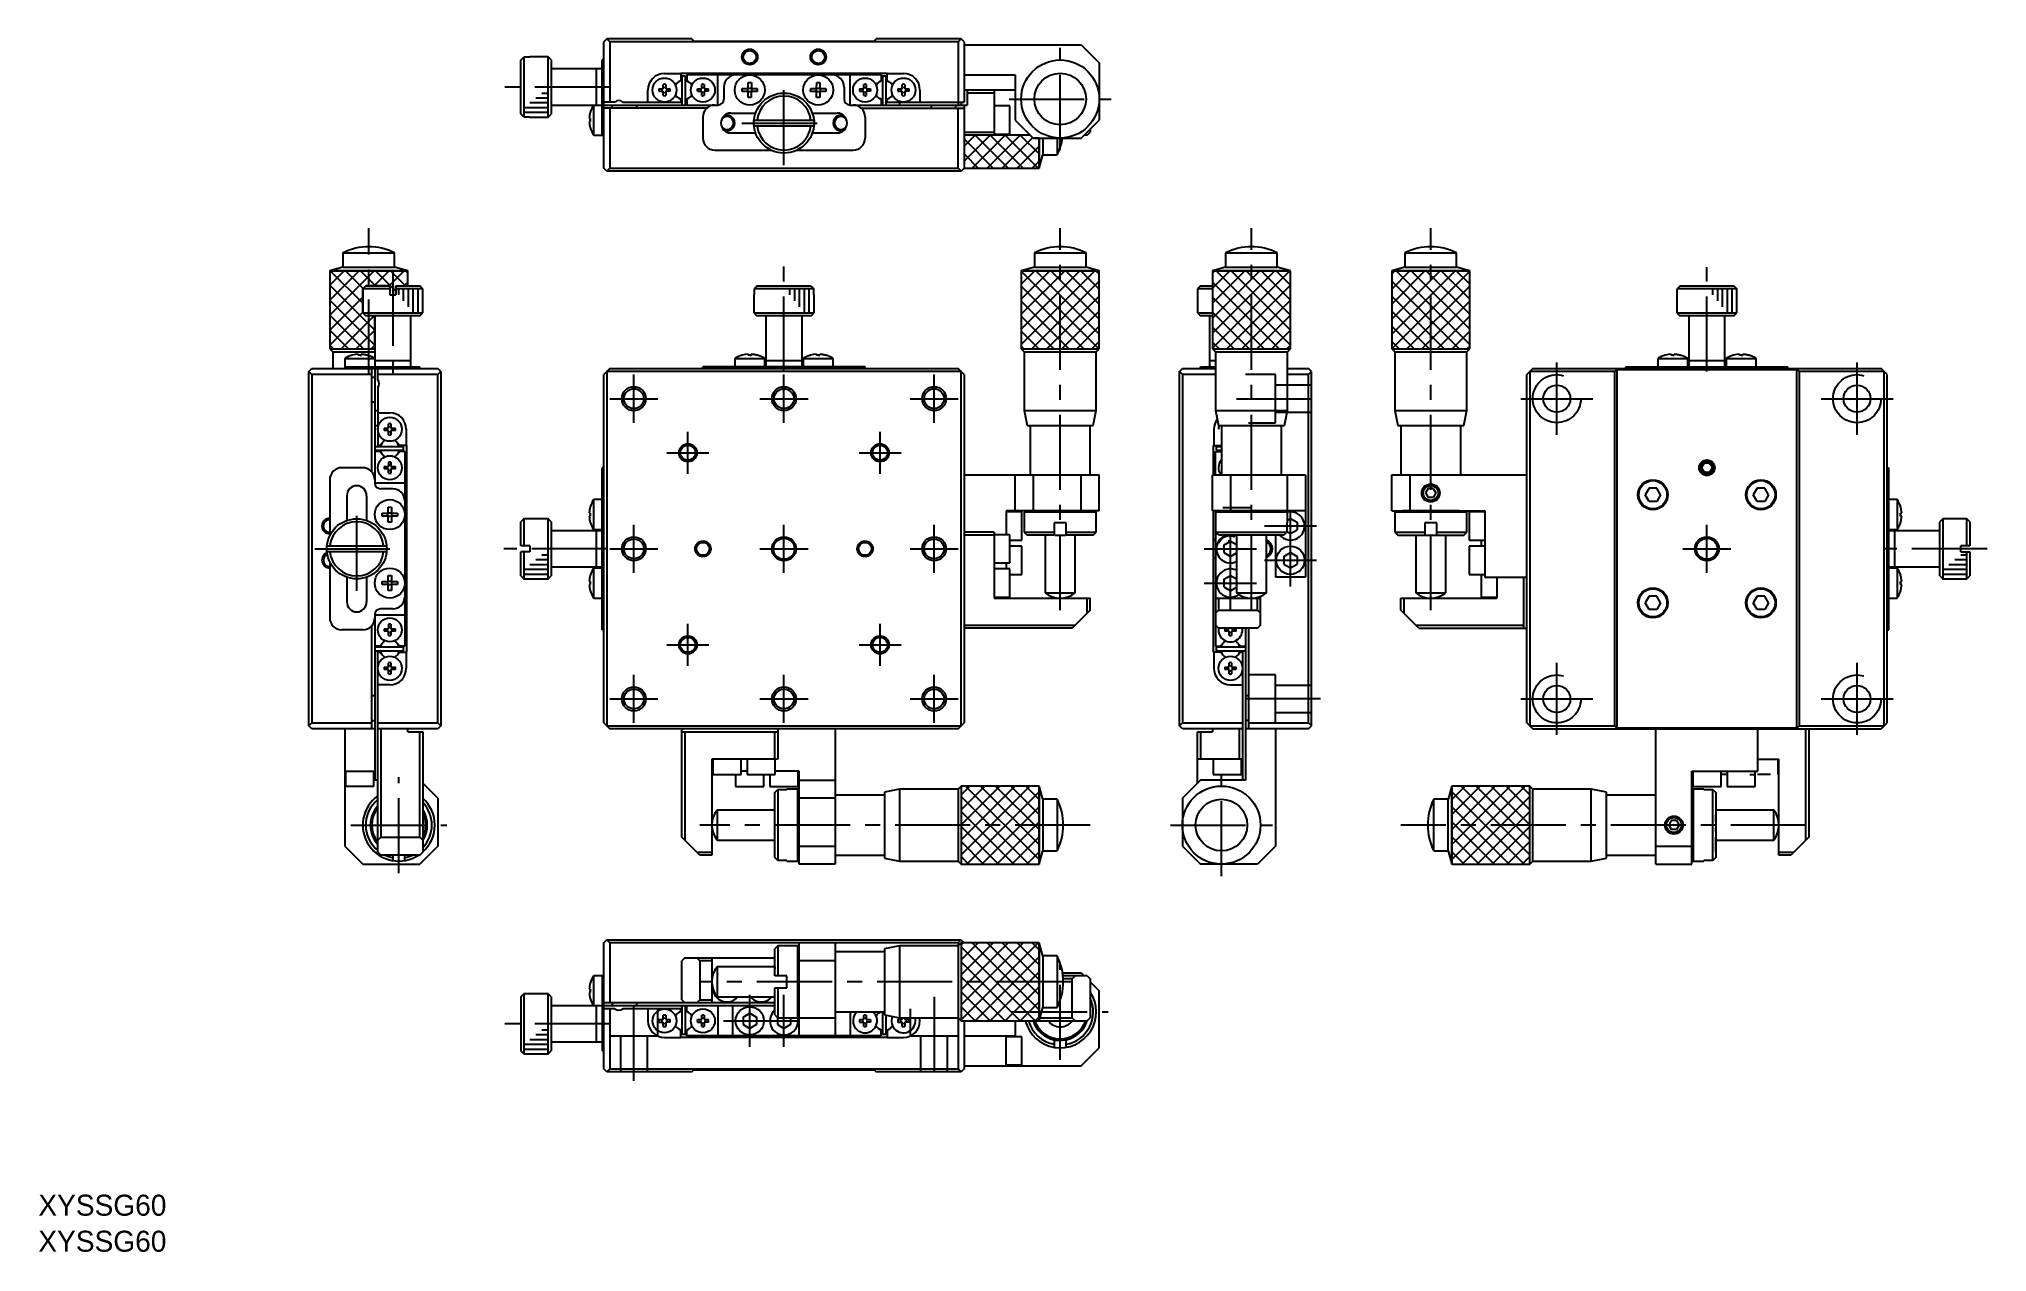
# Model space of a CAD drawing. Extents: x 144 to 468, y -33 to 168.
import ezdxf

# ---------------------------------------------------------------- set-up
doc = ezdxf.new("R2010")
doc.units = 0
doc.header["$LTSCALE"] = 10
doc.linetypes.add('CENTER', pattern=[2, 1.25, -0.25, 0.25, -0.25])
doc.linetypes.add('DASHED', pattern=[3.5, 2, -1.5])
doc.layers.get('0').update_dxf_attribs({"linetype": 'CONTINUOUS'})
doc.layers.add('CENTER', color=1, linetype='CENTER')
doc.styles.get("Standard").update_dxf_attribs({"font": 'FGP教科書体NT-M'})

msp = doc.modelspace()

# ---------------------------------------------------------------- texts
at = {"color": 7}
for p in [(143.971201, -27.44815), (143.971201, -33.44815)]:
    msp.add_text('XYSSG60', height=3.5, dxfattribs=at).set_placement(p)

# ---------------------------------------------------------------- linework, layer by layer
at = {"color": 7, "linetype": 'CONTINUOUS'}
for p, q in [((224.35, 164.972136), (224.85, 165.474937)), ((224.85, 165.474937), (224.85, 155.525063)), ((225.85, 165.474937), (224.85, 165.474937)), ((225.85, 165.5), (225.85, 165.474937)), ((228.85, 165.5), (225.85, 165.5)), ((228.85, 155.5), (228.85, 165.5)), ((229.35, 165), (228.85, 165.5)), ((238.65, 168.5), (238.15, 168)), ((238.15, 147), (238.15, 168)), ((238.65, 168.5), (239.15, 168)), ((252.8, 168.5), (238.65, 168.5)), ((297.15, 168), (239.15, 168)), ((239.15, 168), (239.15, 158)), ((252.8, 168.5), (253.15, 168.15)), ((253.15, 168.15), (283.15, 168.15)), ((283.15, 168.15), (283.5, 168.5)), ((297.65, 168.5), (283.5, 168.5)), ((297.15, 168), (297.65, 168.5)), ((297.150004, 168), (297.150004, 157.5)), ((298.15, 168), (297.65, 168.5)), ((298.15, 168), (298.15, 158)), ((298.15, 167.5), (317.65, 167.5)), ((317.65, 167.5), (320.65, 164.5)), ((224.35, 156.027864), (224.35, 164.972136)), ((229.35, 165), (229.35, 156)), ((237.85, 163.5), (229.35, 163.5)), ((236.85, 163.5), (236.85, 157.5)), ((237.85, 152.5), (237.85, 165)), ((238.15, 165), (237.85, 165)), ((248.25, 162.75), (250.95, 162.75)), ((250.95, 162.8), (285.35, 162.8)), ((250.95, 162.8), (250.95, 161.544412)), ((251.15, 162.3), (251.15, 157.5)), ((251.75, 162.3), (251.15, 162.3)), ((251.75, 157.5), (251.75, 162.3)), ((251.95, 162.5), (251.95, 161.544412)), ((284.35, 162.5), (251.95, 162.5)), ((256.8, 162.8), (256.8, 162.5)), ((257.15, 157.5), (257.15, 162.5)), ((261.5, 162.5), (261.5, 162.8)), ((266.65, 162.8), (266.65, 162.5)), ((269.65, 162.5), (269.65, 162.8)), ((274.8, 162.8), (274.8, 162.5)), ((279.15, 157.5), (279.15, 162.5)), ((279.5, 162.5), (279.5, 162.8)), ((284.35, 162.5), (284.35, 161.544412)), ((284.55, 162.3), (284.55, 157.5)), ((285.15, 162.3), (284.55, 162.3)), ((285.15, 157.5), (285.15, 162.3)), ((285.35, 161.544412), (285.35, 162.8)), ((285.35, 162.75), (288.05, 162.75)), ((298.15, 162.5), (306.65, 162.5)), ((306.65, 162.5), (306.65, 155)), ((320.65, 164.5), (320.65, 155)), ((245.5, 158), (245.5, 160)), ((247.321291, 160.2), (248.05, 160.2)), ((247.321291, 159.8), (248.05, 159.8)), ((248.05, 160.2), (248.05, 160.928709)), ((248.05, 159.071291), (248.05, 159.8)), ((248.45, 160.928709), (248.45, 160.2)), ((248.45, 160.2), (249.178709, 160.2)), ((248.45, 159.8), (248.45, 159.071291)), ((249.178709, 159.8), (248.45, 159.8)), ((250.95, 161.544412), (250.65625, 161.374815)), ((251.95, 161.544412), (252.24375, 161.374815)), ((253.721291, 160.2), (254.45, 160.2)), ((253.721291, 159.8), (254.45, 159.8)), ((254.45, 160.2), (254.45, 160.928709)), ((254.45, 159.071291), (254.45, 159.8)), ((254.85, 160.928709), (254.85, 160.2)), ((254.85, 160.2), (255.578709, 160.2)), ((254.85, 159.8), (254.85, 159.071291)), ((255.578709, 159.8), (254.85, 159.8)), ((258.15, 160.5), (258.15, 158.5)), ((261.189763, 159.748109), (261.193111, 160.268098)), ((262.188331, 159.741679), (261.189763, 159.748123)), ((261.193111, 160.268098), (262.191679, 160.261669)), ((262.146957, 159.741946), (262.150305, 160.261935)), ((262.181902, 158.743111), (262.188331, 159.741679)), ((262.708054, 159.696957), (262.188065, 159.700305)), ((262.191679, 160.261669), (262.198109, 161.260237)), ((262.191946, 160.303043), (262.711935, 160.299695)), ((262.198109, 161.260237), (262.718098, 161.256889)), ((262.708321, 159.738331), (262.701891, 158.739763)), ((263.706889, 159.731902), (262.708321, 159.738331)), ((262.718098, 161.256889), (262.711669, 160.258321)), ((262.711669, 160.258321), (263.710237, 160.251891)), ((262.753043, 160.258054), (262.749695, 159.738065)), ((263.710237, 160.251891), (263.706889, 159.731902)), ((272.589763, 159.748109), (272.593111, 160.268098)), ((273.588331, 159.741679), (272.589763, 159.748123)), ((272.593111, 160.268098), (273.591679, 160.261669)), ((273.546957, 159.741946), (273.550305, 160.261935)), ((273.581902, 158.743111), (273.588331, 159.741679)), ((274.108054, 159.696957), (273.588065, 159.700305)), ((273.591679, 160.261669), (273.598109, 161.260237)), ((273.591946, 160.303043), (274.111935, 160.299695)), ((273.598109, 161.260237), (274.118098, 161.256889)), ((274.108321, 159.738331), (274.101891, 158.739763)), ((275.106889, 159.731902), (274.108321, 159.738331)), ((274.118098, 161.256889), (274.111669, 160.258321)), ((274.111669, 160.258321), (275.110237, 160.251891)), ((274.153043, 160.258054), (274.149695, 159.738065)), ((275.110237, 160.251891), (275.106889, 159.731902)), ((278.15, 160.5), (278.15, 158.5)), ((280.721291, 160.2), (281.45, 160.2)), ((280.721291, 159.8), (281.45, 159.8)), ((281.45, 160.2), (281.45, 160.928709)), ((281.45, 159.071291), (281.45, 159.8)), ((281.85, 160.928709), (281.85, 160.2)), ((281.85, 160.2), (282.578709, 160.2)), ((281.85, 159.8), (281.85, 159.071291)), ((282.578709, 159.8), (281.85, 159.8)), ((284.35, 161.544412), (284.05625, 161.374815)), ((285.35, 161.544412), (285.64375, 161.374815)), ((287.121291, 160.2), (287.85, 160.2)), ((287.121291, 159.8), (287.85, 159.8)), ((287.85, 160.2), (287.85, 160.928709)), ((287.85, 159.071291), (287.85, 159.8)), ((288.25, 160.928709), (288.25, 160.2)), ((288.25, 160.2), (288.978709, 160.2)), ((288.25, 159.8), (288.25, 159.071291)), ((288.978709, 159.8), (288.25, 159.8)), ((290.8, 160), (290.8, 158)), ((306.65, 159.999999), (298.15, 159.999999)), ((298.65, 160), (298.65, 157.5)), ((303.15, 159.5), (298.65, 159.5)), ((303.15, 160), (303.15, 152.5)), ((224.85, 155.525063), (224.35, 156.027864)), ((228.85, 155.5), (229.35, 156)), ((229.35, 157.5), (257.15, 157.5)), ((235.880564, 156.261933), (235.887419, 156.25859)), ((236.458343, 152.5), (236.458343, 157.5)), ((239.988562, 158), (238.15, 158)), ((255.327124, 157), (238.15, 157)), ((239.15, 157), (239.15, 147)), ((239.55, 157), (239.55, 157.5)), ((241.311438, 158), (250.95, 158)), ((243.65, 157), (243.65, 157.5)), ((250.95, 158.455588), (250.65625, 158.625185)), ((250.95, 158.455588), (250.95, 158)), ((252.24375, 158.625185), (251.95, 158.455588)), ((251.95, 158.455588), (251.95, 157.5)), ((259.3, 156.15), (263.430095, 156.15)), ((262.701891, 158.739763), (262.181902, 158.743111)), ((272.869905, 156.15), (277, 156.15)), ((274.101891, 158.739763), (273.581902, 158.743111)), ((279.15, 157.5), (298.65, 157.5)), ((280.972876, 157), (298.15, 157)), ((284.05625, 158.625185), (284.35, 158.455588)), ((284.330233, 158.5), (284.273076, 158.5)), ((284.35, 158.455588), (284.35, 157.5)), ((285.35, 158.455588), (285.64375, 158.625185)), ((285.35, 158), (285.35, 158.455588)), ((285.35, 158), (298.15, 158)), ((287.399999, 158), (287.399999, 157.5)), ((292.65, 157.5), (292.65, 157)), ((296.75, 157), (296.75, 157.5)), ((297.15, 147), (297.15, 157)), ((297.650006, 158), (297.650006, 157.5)), ((298.15, 157.5), (298.15, 147)), ((305.75, 157.35), (303.15, 157.35)), ((305.75, 152.65), (305.75, 157.35)), ((224.85, 155.525063), (225.85, 155.525063)), ((225.85, 155.525063), (225.85, 155.5)), ((225.85, 155.5), (228.85, 155.5)), ((235.715047, 155.26), (235.887419, 155.26)), ((235.887419, 154.74), (235.715047, 154.74)), ((235.887419, 153.74141), (235.880564, 153.738067)), ((235.887419, 155.26), (235.887419, 154.74)), ((236.458343, 152.5), (238.15, 152.5)), ((254.65, 155.5), (254.65, 152)), ((259.3, 152.85), (263.430095, 152.85)), ((263.174629, 154.995664), (273.124499, 155.004336)), ((273.125371, 154.004336), (263.175501, 153.995664)), ((272.869905, 152.85), (277, 152.85)), ((281.65, 155.5), (281.65, 152)), ((298.15, 153), (303.15, 153)), ((309.15, 152.5), (298.15, 152.5)), ((309.15, 152.5), (298.15, 152.5)), ((298.15, 152.5), (298.15, 147.000001)), ((303.15, 152.65), (305.75, 152.65)), ((306.65, 155), (309.65, 152)), ((309.65, 152), (309.15, 152.5)), ((317.65, 152), (320.65, 155)), ((318.65, 152.5), (318.15, 152.5)), ((318.65, 152.5), (319.15, 153)), ((319.15, 153.5), (319.15, 153)), ((256.65, 150), (265.970551, 150)), ((270.329449, 150), (279.65, 150)), ((309.65, 152), (317.65, 152)), ((310.650007, 152), (309.65, 152)), ((310.650007, 152), (310.650007, 147.000001)), ((310.650007, 147.000001), (310.650007, 152)), ((311.239495, 152), (311.239495, 149.2)), ((313.650006, 152), (313.650006, 149.2)), ((238.65, 146.5), (238.15, 147)), ((239.15, 147), (238.65, 146.5)), ((297.65, 146.5), (238.65, 146.5)), ((239.15, 147), (297.15, 147)), ((297.65, 146.5), (297.15, 147)), ((298.15, 147), (297.65, 146.5)), ((298.15, 147.000001), (310.650007, 147.000001)), ((298.15, 147.000001), (310.650007, 147.000001)), ((310.650007, 147.000001), (311.239495, 149.2)), ((311.239495, 149.2), (313.650006, 149.2)), ((194.7, 130.489492), (192.500001, 129.900004)), ((192.500001, 129.900004), (205.499999, 129.900003)), ((192.500001, 129.900004), (192.500001, 116.900003)), ((192.500001, 129.900004), (192.500001, 116.900003)), ((205.499999, 129.900003), (192.500001, 129.900004)), ((194.7, 132.900003), (203.3, 132.900003)), ((194.7, 132.900003), (194.7, 130.489492)), ((194.7, 130.489492), (203.3, 130.489492)), ((203.3, 130.489492), (203.3, 132.900003)), ((205.499999, 129.900003), (203.3, 130.489492)), ((205.499999, 127.399997), (205.499999, 129.900003)), ((205.499999, 127.399996), (205.499999, 129.900003)), ((309.85, 130.489492), (307.650001, 129.900004)), ((307.650001, 129.900004), (307.650001, 116.900003)), ((307.650001, 129.900004), (320.649999, 129.900004)), ((307.650001, 129.900004), (307.650001, 116.900003)), ((320.649999, 129.900004), (307.650001, 129.900004)), ((309.85, 132.900003), (309.85, 130.489492)), ((309.85, 132.900003), (318.45, 132.900003)), ((309.85, 130.489492), (318.45, 130.489492)), ((318.45, 130.489492), (318.45, 132.900003)), ((320.649999, 129.900004), (318.45, 130.489492)), ((320.649999, 116.900003), (320.649999, 129.900004)), ((320.649999, 116.900003), (320.649999, 129.900004)), ((341.7, 130.489492), (339.500001, 129.900003)), ((339.500001, 129.900003), (352.499999, 129.900004)), ((352.499999, 129.900004), (339.500001, 129.900003)), ((339.500001, 129.900003), (339.500001, 116.900002)), ((339.500001, 129.900003), (339.500001, 116.900002)), ((341.7, 132.900003), (350.3, 132.900003)), ((341.7, 132.900003), (341.7, 130.489492)), ((341.7, 130.489492), (350.3, 130.489492)), ((350.3, 130.489492), (350.3, 132.900003)), ((352.499999, 129.900004), (350.3, 130.489492)), ((352.499999, 116.900003), (352.499999, 129.900004)), ((352.499999, 116.900003), (352.499999, 129.900004)), ((371.55, 130.489492), (369.350001, 129.900004)), ((369.350001, 129.900004), (382.349999, 129.900004)), ((369.350001, 129.900004), (369.350001, 116.900003)), ((369.350001, 129.900004), (369.350001, 116.900003)), ((382.349999, 129.900004), (369.350001, 129.900004)), ((371.55, 132.900003), (380.15, 132.900003)), ((371.55, 132.900003), (371.55, 130.489492)), ((371.55, 130.489492), (380.15, 130.489492)), ((380.15, 130.489492), (380.15, 132.900003)), ((382.349999, 129.900004), (380.15, 130.489492)), ((382.349999, 116.900003), (382.349999, 129.900004)), ((382.349999, 116.900003), (382.349999, 129.900004)), ((198.5, 127.399997), (198, 126.899997)), ((198, 126.899997), (198.5, 127.399997)), ((202.504336, 126.899997), (198, 126.899997)), ((198, 126.899997), (198, 122.899997)), ((198, 122.899997), (198, 126.899997)), ((202.503898, 127.399996), (198.5, 127.40051)), ((198.5, 127.399997), (202.503898, 127.399997)), ((202.503898, 127.399997), (202.504336, 126.899996)), ((202.503898, 127.399996), (202.505212, 125.899997)), ((202.504336, 126.899996), (202.504336, 125.899997)), ((203.496102, 127.399997), (203.494788, 125.899998)), ((203.496102, 127.399997), (207.5, 127.399483)), ((203.505212, 125.899997), (203.503898, 127.399996)), ((203.504336, 125.899996), (203.504336, 127.399996)), ((203.504336, 127.399996), (205.499999, 127.399996)), ((208, 126.899996), (203.504336, 126.899996)), ((208, 126.899996), (207.5, 127.399996)), ((208, 122.899996), (208, 126.899996)), ((263.677868, 127.400432), (263.174629, 126.899996)), ((273.125371, 126.899997), (263.175501, 126.899996)), ((263.175501, 126.899996), (263.175501, 125.899996)), ((263.67743, 127.399996), (272.62257, 127.399996)), ((272.62257, 127.399997), (273.125371, 126.899997)), ((273.125371, 125.899997), (273.125371, 126.899997)), ((337.5, 127.399996), (337, 126.899996)), ((339.500001, 126.899996), (337, 126.899996)), ((337, 126.899996), (337, 122.899996)), ((337.5, 127.399996), (339.500001, 127.399996)), ((417.377868, 127.400433), (416.874629, 126.899997)), ((416.874629, 125.899997), (416.874629, 126.899997)), ((426.825371, 126.899996), (416.875501, 126.899997)), ((417.37743, 127.399997), (426.32257, 127.399997)), ((426.32257, 127.399996), (426.825371, 126.899996)), ((426.825371, 125.899996), (426.825371, 126.899996)), ((202.495664, 125.900112), (203.504336, 125.899996)), ((202.504336, 125.899997), (203.504336, 125.899996)), ((263.15, 125.899996), (263.15, 122.899996)), ((263.175501, 125.899996), (263.15, 125.899996)), ((273.15, 125.899997), (273.124499, 125.899997)), ((273.15, 122.899997), (273.15, 125.899997)), ((416.875501, 125.899997), (416.85, 125.899997)), ((416.85, 125.899997), (416.85, 122.899997)), ((426.85, 125.899996), (426.825371, 125.899996)), ((426.85, 122.899996), (426.85, 125.899996)), ((198, 122.899997), (198.5, 122.399997)), ((198.5, 122.399997), (198, 122.899997)), ((198, 122.899996), (208, 122.899996)), ((207.5, 122.399995), (198.5, 122.399997)), ((200, 122.399997), (198.5, 122.399997)), ((200, 122.399997), (200, 94.599996)), ((200, 116.900003), (200, 122.399997)), ((206, 113.899996), (206, 122.399996)), ((207.5, 122.399996), (208, 122.899996)), ((263.15, 122.899996), (263.65, 122.399996)), ((263.150002, 122.899996), (273.15, 122.899997)), ((272.65, 122.399997), (263.650002, 122.399996)), ((265.15, 122.399996), (265.15, 113.899996)), ((271.15, 113.899997), (271.15, 122.399997)), ((272.65, 122.399997), (273.15, 122.899997)), ((337, 122.899996), (339.500001, 122.899996)), ((337, 122.899996), (337.5, 122.399996)), ((339.500001, 122.399996), (337.5, 122.399996)), ((339, 122.399996), (339, 113.899996)), ((416.85, 122.899997), (426.85, 122.899996)), ((416.85, 122.899997), (417.35, 122.399997)), ((426.35, 122.399996), (417.35, 122.399997)), ((418.85, 122.399997), (418.85, 113.899997)), ((424.85, 113.899996), (424.85, 122.399996)), ((426.35, 122.399996), (426.85, 122.899996)), ((192.500001, 116.900003), (200, 116.900003)), ((192.500001, 116.900003), (193.000004, 116.400001)), ((192.500001, 116.900003), (200, 116.900003)), ((307.650001, 116.900003), (308.150004, 116.400001)), ((307.650001, 116.900003), (320.649999, 116.900003)), ((307.650001, 116.900003), (320.649999, 116.900003)), ((320.149996, 116.400001), (320.649999, 116.900003)), ((339.500001, 116.900002), (352.499999, 116.900003)), ((339.500001, 116.900002), (352.499999, 116.900003)), ((339.500001, 116.900002), (340.000004, 116.4)), ((351.999996, 116.400001), (352.499999, 116.900003)), ((369.350001, 116.900003), (382.349999, 116.900003)), ((369.350001, 116.900003), (369.850004, 116.400001)), ((369.350001, 116.900003), (382.349999, 116.900003)), ((381.849996, 116.400001), (382.349999, 116.900003)), ((189, 113.099997), (189.5, 113.599997)), ((189.5, 113.599997), (210.5, 113.599995)), ((193.000004, 116.400001), (200, 116.400001)), ((193.000004, 116.400001), (193.000004, 113.599996)), ((195, 115.291654), (200, 115.291654)), ((195, 115.291654), (195, 113.599997)), ((195, 113.899997), (207.5, 113.899991)), ((196.238044, 115.869426), (196.243111, 115.862577)), ((196.239763, 115.862577), (196.238044, 115.869426)), ((196.734171, 115.977009), (196.239763, 115.862577)), ((197.238331, 116.034949), (196.734171, 115.977009)), ((197.231902, 115.862577), (197.235085, 115.977009)), ((197.751891, 115.862577), (197.231902, 115.862577)), ((197.235085, 115.977009), (197.238331, 116.034949)), ((197.238331, 116.034949), (197.238331, 115.862912)), ((197.241679, 116.034949), (197.241679, 115.863084)), ((197.241679, 116.034949), (197.244925, 115.977009)), ((197.244925, 115.977009), (197.248109, 115.862577)), ((197.5, 115.869426), (197.768098, 115.862577)), ((197.755075, 115.977009), (197.751891, 115.862577)), ((197.758321, 116.034949), (197.755075, 115.977009)), ((198.262481, 115.977009), (197.758321, 116.034949)), ((197.761669, 116.034949), (197.761669, 116.034754)), ((197.761669, 116.034949), (198.265829, 115.977009)), ((198.756889, 115.862577), (198.262481, 115.977009)), ((198.265829, 115.977009), (198.760237, 115.862577)), ((198.761956, 115.869426), (198.756889, 115.862577)), ((199.5, 96.422872), (199.5, 113.599996)), ((206, 114.899995), (200, 114.899997)), ((200.5, 111.761434), (200.5, 113.599996)), ((207.5, 113.599996), (207.5, 113.899996)), ((210.5, 113.599996), (211, 113.099996)), ((239.15, 113.599996), (238.15, 112.599996)), ((239.15, 113.599996), (297.15, 113.599996)), ((254.65, 113.599996), (254.65, 113.899996)), ((281.65, 113.899996), (254.65, 113.899996)), ((259.95, 115.291654), (264.95, 115.291654)), ((259.95, 115.291654), (259.95, 113.899996)), ((261.188044, 115.869426), (261.193111, 115.862577)), ((261.189763, 115.862577), (261.188044, 115.869426)), ((261.684171, 115.977009), (261.189763, 115.862577)), ((262.188331, 116.034949), (261.684171, 115.977009)), ((262.181902, 115.862577), (262.185085, 115.977009)), ((262.701891, 115.862577), (262.181902, 115.862577)), ((262.185085, 115.977009), (262.188331, 116.034949)), ((262.188331, 116.034949), (262.188331, 115.862912)), ((262.191679, 116.034949), (262.191679, 115.863084)), ((262.191679, 116.034949), (262.194925, 115.977009)), ((262.194925, 115.977009), (262.198109, 115.862577)), ((262.45, 115.869426), (262.718098, 115.862577)), ((262.705075, 115.977009), (262.701891, 115.862577)), ((262.708321, 116.034949), (262.705075, 115.977009)), ((263.212481, 115.977009), (262.708321, 116.034949)), ((262.711669, 116.034949), (262.711669, 116.034754)), ((262.711669, 116.034949), (263.215829, 115.977009)), ((263.706889, 115.862577), (263.212481, 115.977009)), ((263.215829, 115.977009), (263.710237, 115.862577)), ((263.711956, 115.869426), (263.706889, 115.862577)), ((264.95, 113.899996), (264.95, 115.291654)), ((271.15, 114.899997), (265.15, 114.899996)), ((271.35, 115.291654), (276.35, 115.291654)), ((271.35, 115.291654), (271.35, 113.899996)), ((272.588044, 115.869426), (272.593111, 115.862577)), ((272.589763, 115.862577), (272.588044, 115.869426)), ((273.084171, 115.977009), (272.589763, 115.862577)), ((273.588331, 116.034949), (273.084171, 115.977009)), ((273.581902, 115.862577), (273.585085, 115.977009)), ((274.101891, 115.862577), (273.581902, 115.862577)), ((273.585085, 115.977009), (273.588331, 116.034949)), ((273.588331, 116.034949), (273.588331, 115.862912)), ((273.591679, 116.034949), (273.591679, 115.863084)), ((273.591679, 116.034949), (273.594925, 115.977009)), ((273.594925, 115.977009), (273.598109, 115.862577)), ((273.85, 115.869426), (274.118098, 115.862577)), ((274.105075, 115.977009), (274.101891, 115.862577)), ((274.108321, 116.034949), (274.105075, 115.977009)), ((274.612481, 115.977009), (274.108321, 116.034949)), ((274.111669, 116.034949), (274.111669, 116.034754)), ((274.111669, 116.034949), (274.615829, 115.977009)), ((275.106889, 115.862577), (274.612481, 115.977009)), ((274.615829, 115.977009), (275.110237, 115.862577)), ((275.111956, 115.869426), (275.106889, 115.862577)), ((276.35, 113.899996), (276.35, 115.291654)), ((281.65, 113.599996), (281.65, 113.899996)), ((298.15, 112.599996), (297.15, 113.599996)), ((308.150004, 116.400001), (308.150004, 106.649996)), ((308.150004, 116.400001), (320.149996, 116.400001)), ((320.149996, 106.649996), (320.149996, 116.400001)), ((334, 113.099996), (334.5, 113.599996)), ((334.5, 113.599996), (340.000004, 113.599996)), ((337.5, 113.599996), (337.5, 113.899996)), ((337.5, 113.899996), (340.000004, 113.899996)), ((340.000004, 114.899996), (339, 114.899996)), ((340.000004, 116.4), (351.999996, 116.400001)), ((340.000004, 116.4), (340.000004, 106.649995)), ((351.999996, 106.649996), (351.999996, 116.400001)), ((351.999996, 113.599997), (355.5, 113.599997)), ((356, 113.099997), (355.5, 113.599997)), ((369.850004, 116.400001), (381.849996, 116.400001)), ((369.850004, 116.400001), (369.850004, 106.649996)), ((381.849996, 106.649996), (381.849996, 116.400001)), ((392.85, 113.599997), (391.85, 112.599997)), ((392.85, 113.599997), (450.85, 113.599997)), ((408.35, 113.599997), (408.35, 113.899996)), ((408.35, 113.899996), (435.35, 113.899996)), ((411.85, 113.899997), (411.85, 113.599997)), ((413.65, 115.291654), (413.65, 113.899996)), ((413.65, 115.291654), (418.65, 115.291654)), ((414.888044, 115.869426), (414.893111, 115.862577)), ((414.889763, 115.862577), (414.888044, 115.869426)), ((415.384171, 115.977009), (414.889763, 115.862577)), ((415.888331, 116.034949), (415.384171, 115.977009)), ((415.881902, 115.862577), (415.885085, 115.977009)), ((416.401891, 115.862577), (415.881902, 115.862577)), ((415.885085, 115.977009), (415.888331, 116.034949)), ((415.888331, 116.034949), (415.888331, 115.862912)), ((415.891679, 116.034949), (415.891679, 115.863084)), ((415.891679, 116.034949), (415.894925, 115.977009)), ((415.894925, 115.977009), (415.898109, 115.862577)), ((416.15, 115.869426), (416.418098, 115.862577)), ((416.405075, 115.977009), (416.401891, 115.862577)), ((416.408321, 116.034949), (416.405075, 115.977009)), ((416.912481, 115.977009), (416.408321, 116.034949)), ((416.411669, 116.034949), (416.411669, 116.034754)), ((416.411669, 116.034949), (416.915829, 115.977009)), ((417.406889, 115.862577), (416.912481, 115.977009)), ((416.915829, 115.977009), (417.410237, 115.862577)), ((417.411956, 115.869426), (417.406889, 115.862577)), ((418.65, 113.899996), (418.65, 115.291654)), ((424.85, 114.899995), (418.85, 114.899997)), ((425.05, 115.291654), (425.05, 113.899996)), ((425.05, 115.291654), (430.05, 115.291654)), ((426.288044, 115.869426), (426.293111, 115.862577)), ((426.289763, 115.862577), (426.288044, 115.869426)), ((426.784171, 115.977009), (426.289763, 115.862577)), ((427.288331, 116.034949), (426.784171, 115.977009)), ((427.281902, 115.862577), (427.285085, 115.977009)), ((427.801891, 115.862577), (427.281902, 115.862577)), ((427.285085, 115.977009), (427.288331, 116.034949)), ((427.288331, 116.034949), (427.288331, 115.862912)), ((427.291679, 116.034949), (427.291679, 115.863084)), ((427.291679, 116.034949), (427.294925, 115.977009)), ((427.294925, 115.977009), (427.298109, 115.862577)), ((427.55, 115.869426), (427.818098, 115.862577)), ((427.805075, 115.977009), (427.801891, 115.862577)), ((427.808321, 116.034949), (427.805075, 115.977009)), ((428.312481, 115.977009), (427.808321, 116.034949)), ((427.811669, 116.034949), (427.811669, 116.034754)), ((427.811669, 116.034949), (428.315829, 115.977009)), ((428.806889, 115.862577), (428.312481, 115.977009)), ((428.315829, 115.977009), (428.810237, 115.862577)), ((428.811956, 115.869426), (428.806889, 115.862577)), ((430.05, 113.899996), (430.05, 115.291654)), ((431.85, 113.599996), (431.85, 113.899997)), ((435.35, 113.599997), (435.35, 113.899996)), ((451.85, 112.599997), (450.85, 113.599997)), ((189.5, 112.599997), (189, 113.099997)), ((189, 54.099997), (189, 113.099997)), ((199.5, 112.599996), (189.5, 112.599997)), ((189.5, 112.599997), (189.5, 54.599997)), ((199.5, 112.199996), (200, 112.199996)), ((210.5, 112.599996), (200.5, 112.599996)), ((200.5, 110.438559), (200.5, 100.799996)), ((211, 113.099996), (210.5, 112.599996)), ((210.5, 54.599996), (210.5, 112.599996)), ((211, 113.099996), (211, 54.099996)), ((238.15, 54.599996), (238.15, 112.599996)), ((297.65, 113.099996), (238.65, 113.099996)), ((238.65, 113.099996), (238.65, 54.099996)), ((297.65, 54.099996), (297.65, 113.099996)), ((298.15, 112.599996), (298.15, 54.599996)), ((334, 54.099996), (334, 113.099996)), ((334.5, 112.599996), (334, 113.099996)), ((334.5, 112.599996), (334.5, 54.599996)), ((340.000004, 112.599996), (334.5, 112.599996)), ((355.5, 112.599997), (351.999996, 112.599997)), ((356, 113.099997), (355.5, 112.599997)), ((355.5, 54.599997), (355.5, 112.599997)), ((356, 54.099997), (356, 113.099997)), ((391.85, 54.599997), (391.85, 112.599997)), ((392.35, 113.099997), (392.35, 54.099997)), ((406.5, 113.099997), (392.35, 113.099997)), ((406.5, 113.099997), (406.85, 113.449997)), ((406.5, 54.099997), (406.5, 113.099997)), ((406.85, 113.449997), (406.85, 53.749997)), ((406.85, 113.449997), (436.85, 113.449997)), ((436.85, 53.749997), (436.85, 113.449997)), ((436.85, 113.449997), (437.2, 113.099997)), ((437.2, 113.099997), (437.2, 54.099997)), ((451.35, 113.099997), (437.2, 113.099997)), ((451.35, 54.099997), (451.35, 113.099997)), ((451.85, 54.599996), (451.85, 112.599997)), ((199.5, 108.099997), (200, 108.099997)), ((200, 106.649996), (200.5, 106.649996)), ((200, 104.149997), (200.5, 104.149997)), ((200.5, 106.249996), (202.5, 106.249996)), ((202.3, 103.699996), (202.3, 104.428705)), ((202.7, 104.428705), (202.7, 103.699996)), ((308.150004, 106.649996), (308.650003, 104.149997)), ((308.150004, 106.649996), (320.149996, 106.649996)), ((308.650003, 104.149997), (319.649997, 104.149997)), ((309.15, 104.149997), (309.15, 95.899997)), ((319.15, 95.899997), (319.15, 104.149997)), ((319.649997, 104.149997), (320.149996, 106.649996)), ((340.000004, 106.649995), (351.999996, 106.649996)), ((340.000004, 106.649995), (340.500003, 104.149997)), ((340.500003, 104.149997), (351.499997, 104.149997)), ((341, 104.149997), (341, 95.899997)), ((351, 95.899997), (351, 104.149997)), ((351.499997, 104.149997), (351.999996, 106.649996)), ((369.850004, 106.649996), (381.849996, 106.649996)), ((369.850004, 106.649996), (370.350003, 104.149997)), ((370.350003, 104.149997), (381.349997, 104.149997)), ((370.85, 104.149997), (370.85, 95.899997)), ((380.85, 95.899997), (380.85, 104.149997)), ((381.349997, 104.149997), (381.849996, 106.649996)), ((204.8, 100.599996), (200, 100.599996)), ((200.955588, 100.799996), (200.5, 100.799996)), ((201.125185, 101.093746), (200.955588, 100.799996)), ((201.571291, 103.699996), (202.3, 103.699996)), ((202.3, 103.299996), (201.571291, 103.299996)), ((202.3, 102.571288), (202.3, 103.299996)), ((202.7, 103.699996), (203.428709, 103.699996)), ((202.7, 103.299996), (202.7, 102.571288)), ((203.428709, 103.299996), (202.7, 103.299996)), ((204.044412, 100.799996), (203.874815, 101.093746)), ((204, 100.819763), (204, 100.87692)), ((205.3, 100.799996), (204.044412, 100.799996)), ((204.8, 99.999996), (204.8, 100.599996)), ((205.25, 103.499996), (205.25, 100.799996)), ((205.3, 100.799996), (205.3, 66.399996)), ((339.7, 95.899997), (339.7, 100.799996)), ((339.7, 100.799996), (340.955588, 100.799996)), ((339.75, 103.499996), (339.75, 100.799996)), ((340.2, 99.999996), (340.2, 100.599996)), ((341, 100.599996), (340.2, 100.599996)), ((341, 100.87692), (340.955588, 100.799996)), ((200, 99.999996), (204.8, 99.999996)), ((200.955588, 99.799996), (200, 99.799996)), ((201.125185, 99.506246), (200.955588, 99.799997)), ((202.3, 98.028705), (202.3, 97.299996)), ((202.7, 98.028705), (202.7, 97.299996)), ((204.044412, 99.799996), (203.874815, 99.506246)), ((204, 99.723073), (204, 99.780232)), ((205, 99.799996), (204.044412, 99.799996)), ((205, 99.799996), (205, 67.399996)), ((340, 99.799996), (340.955588, 99.799997)), ((340, 95.899997), (340, 99.799996)), ((340.2, 99.999996), (341, 99.999996)), ((340.955588, 99.799997), (341, 99.723073)), ((192.5, 95.099996), (192.5, 85.779446)), ((198, 97.099996), (194.5, 97.099996)), ((200, 94.599996), (205, 94.599996)), ((201.571291, 97.299996), (202.3, 97.299996)), ((202.3, 96.899996), (201.571291, 96.899996)), ((202.3, 96.171288), (202.3, 96.899996)), ((202.7, 97.299996), (203.428709, 97.299996)), ((202.7, 96.899996), (202.7, 96.171288)), ((203.428709, 96.899996), (202.7, 96.899996)), ((205, 95.899997), (205.3, 95.899997)), ((238.15, 97.099996), (237.85, 97.099996)), ((237.85, 70.099996), (237.85, 97.099996)), ((298.15, 95.899997), (320.65, 95.899997)), ((306.65, 89.899997), (306.65, 95.899997)), ((309.65, 95.899997), (309.65, 89.899997)), ((317.65, 89.899997), (317.65, 95.899997)), ((320.65, 89.899997), (320.65, 95.899997)), ((339.5, 89.899997), (339.5, 95.899997)), ((339.5, 95.899997), (355, 95.899997)), ((342.5, 95.899997), (342.5, 89.899997)), ((352, 89.899997), (352, 95.899997)), ((355, 95.899997), (355, 78.899997)), ((369.35, 89.899997), (369.35, 95.899997)), ((369.35, 95.899997), (391.85, 95.899997)), ((372.35, 95.899997), (372.35, 89.899997)), ((451.85, 97.099996), (452.15, 97.099996)), ((452.15, 70.099996), (452.15, 97.099996)), ((195.35, 92.449996), (195.35, 88.319901)), ((198.65, 92.449996), (198.65, 88.319901)), ((203, 93.599996), (201, 93.599996)), ((236.458343, 86.799996), (236.458343, 91.799996)), ((237.85, 91.799996), (236.458343, 91.799996)), ((238.15, 93.599996), (237.85, 93.599996)), ((375.416987, 93.649997), (374.983975, 92.899997)), ((374.983975, 92.899997), (375.416987, 92.149997)), ((376.283013, 93.649997), (375.416987, 93.649997)), ((376.283013, 92.149997), (375.416987, 92.149997)), ((376.283013, 93.649997), (376.716025, 92.899997)), ((376.716025, 92.899997), (376.283013, 92.149997)), ((412.214915, 93.699997), (411.579829, 92.599997)), ((412.214915, 91.499997), (411.579829, 92.599997)), ((413.485085, 93.699997), (412.214915, 93.699997)), ((413.485085, 91.499997), (412.214915, 91.499997)), ((414.120171, 92.599997), (413.485085, 93.699997)), ((414.120171, 92.599997), (413.485085, 91.499997)), ((430.214915, 93.699997), (429.579829, 92.599997)), ((430.214915, 91.499997), (429.579829, 92.599997)), ((431.485085, 93.699997), (430.214915, 93.699997)), ((431.485085, 91.499997), (430.214915, 91.499997)), ((432.120171, 92.599997), (431.485085, 93.699997)), ((432.120171, 92.599997), (431.485085, 91.499997)), ((453.541657, 91.799996), (452.15, 91.799996)), ((453.541657, 91.799996), (453.541657, 86.799996)), ((201.24141, 89.039996), (201.24141, 89.559996)), ((201.24141, 89.559996), (202.24, 89.559996)), ((202.24, 89.039996), (201.24141, 89.039996)), ((202.198625, 89.039996), (202.198625, 89.559996)), ((202.24, 90.558586), (202.76, 90.558586)), ((202.24, 89.559996), (202.24, 90.558586)), ((202.24, 89.601371), (202.76, 89.601371)), ((202.24, 88.041407), (202.24, 89.039996)), ((202.76, 88.998622), (202.24, 88.998622)), ((202.76, 88.041407), (202.24, 88.041407)), ((202.76, 90.558586), (202.76, 89.559996)), ((202.76, 89.559996), (203.75859, 89.559996)), ((203.75859, 89.039996), (202.76, 89.039996)), ((202.76, 89.039996), (202.76, 88.041407)), ((202.801375, 89.559996), (202.801375, 89.039996)), ((203.75859, 89.559996), (203.75859, 89.039996)), ((205.3, 89.899997), (205, 89.899997)), ((224.85, 88.599996), (224.35, 88.099996)), ((224.35, 84.099996), (224.35, 88.099996)), ((228.85, 88.599997), (224.85, 88.599996)), ((224.85, 88.599996), (224.85, 84.099996)), ((228.85, 78.599997), (228.85, 88.599997)), ((229.35, 88.099997), (228.85, 88.599997)), ((229.35, 88.099997), (229.35, 79.099997)), ((235.715047, 89.559996), (235.887419, 89.559996)), ((235.887419, 89.039996), (235.715047, 89.039996)), ((235.880564, 90.561929), (235.887419, 90.558586)), ((235.887419, 88.041407), (235.880564, 88.038064)), ((235.887419, 89.559996), (235.887419, 89.039996)), ((305.15, 89.899997), (305.15, 85.949996)), ((320.65, 89.899997), (305.15, 89.899997)), ((307.75, 89.749997), (305.15, 89.749997)), ((307.75, 85.049997), (307.75, 89.749997)), ((308.35, 89.899997), (308.15, 89.699997)), ((320.15, 89.699997), (308.15, 89.699997)), ((308.15, 89.699997), (308.15, 86.399997)), ((315.15, 87.899997), (313.15, 87.899997)), ((313.15, 87.899996), (313.15, 85.899996)), ((315.15, 85.899997), (315.15, 87.899996)), ((320.15, 89.699997), (319.95, 89.899997)), ((320.15, 86.399997), (320.15, 89.699997)), ((355, 89.899997), (339.5, 89.899997)), ((339.7, 66.399996), (339.7, 89.899997)), ((340, 89.899997), (340, 67.399996)), ((340.2, 89.899996), (340, 89.699996)), ((352, 89.699997), (340, 89.699996)), ((340.08392, 87.899996), (340, 87.899996)), ((340.08392, 86.399996), (340.08392, 87.899996)), ((352, 89.699997), (351.8, 89.899997)), ((352, 87.899997), (351.91608, 87.899997)), ((351.91608, 87.899997), (351.91608, 86.399997)), ((352, 87.899997), (352, 89.699997)), ((352, 88.381492), (352.5, 88.670167)), ((352.5, 88.670167), (353.6, 88.035082)), ((353.6, 88.035082), (353.6, 86.764911)), ((369.35, 89.899997), (384.85, 89.899997)), ((370.05, 89.899997), (369.85, 89.699997)), ((369.85, 89.699997), (369.85, 86.399997)), ((381.85, 89.699997), (369.85, 89.699997)), ((376.85, 87.899997), (374.85, 87.899997)), ((374.85, 87.899997), (374.85, 85.899997)), ((376.85, 85.899997), (376.85, 87.899997)), ((381.85, 89.699997), (381.65, 89.899997)), ((381.85, 86.399997), (381.85, 89.699997)), ((384.85, 89.749997), (382.25, 89.749997)), ((382.25, 89.749997), (382.25, 85.049997)), ((384.85, 89.899997), (384.85, 78.899997)), ((454.112581, 90.558586), (454.119436, 90.561929)), ((454.112581, 89.039996), (454.112581, 89.559996)), ((454.112581, 89.559996), (454.284953, 89.559996)), ((454.284953, 89.039996), (454.112581, 89.039996)), ((454.119436, 88.038064), (454.112581, 88.041407)), ((461.15, 88.599997), (460.65, 88.099997)), ((460.65, 79.099997), (460.65, 88.099997)), ((465.15, 88.599996), (461.15, 88.599997)), ((461.15, 88.599997), (461.15, 78.599997)), ((465.15, 84.099996), (465.15, 88.599996)), ((465.65, 88.099996), (465.15, 88.599996)), ((465.65, 88.099996), (465.65, 84.099996)), ((205.3, 85.099996), (205, 85.099996)), ((237.85, 86.599996), (229.35, 86.599996)), ((236.458343, 86.799996), (237.85, 86.799996)), ((236.85, 86.599997), (236.85, 80.599996)), ((303.15, 86.399997), (298.15, 86.399997)), ((303.15, 85.899997), (298.15, 85.899996)), ((303.15, 86.399997), (303.15, 75.399997)), ((305.75, 85.949996), (303.15, 85.949997)), ((305.75, 81.249996), (305.75, 85.949996)), ((305.75, 85.049997), (307.75, 85.049997)), ((308.15, 86.399997), (313.15, 86.399997)), ((308.15, 86.399997), (308.65, 85.899997)), ((313.15, 85.899997), (308.65, 85.899997)), ((311.650004, 85.899997), (311.650004, 76.277506)), ((313.249733, 85.899997), (315.050266, 85.899997)), ((315.15, 86.399997), (320.15, 86.399997)), ((319.65, 85.899997), (315.15, 85.899997)), ((316.649996, 76.277506), (316.649996, 85.899997)), ((319.65, 85.899997), (320.15, 86.399997)), ((340, 85.099996), (339.7, 85.099996)), ((340.293561, 86.193557), (340, 85.899997)), ((340.08392, 86.399996), (351.91608, 86.399997)), ((340.591673, 85.899997), (340.08392, 86.399996)), ((351.408327, 85.899997), (340.591673, 85.899997)), ((341.4, 84.235082), (342.5, 84.870167)), ((342.5, 84.870167), (343.500004, 84.292815)), ((343.500004, 85.899997), (343.500004, 76.277506)), ((348.499996, 76.277506), (348.499996, 85.899997)), ((350, 85.899997), (350, 78.899997)), ((351.91608, 86.399997), (351.408327, 85.899997)), ((351.91608, 86.466952), (352.5, 86.129826)), ((352.5, 86.129826), (353.6, 86.764911)), ((369.85, 86.399997), (374.85, 86.399997)), ((369.85, 86.399997), (370.35, 85.899997)), ((370.35, 85.899997), (381.35, 85.899997)), ((373.350004, 85.899997), (373.350004, 76.277506)), ((376.85, 86.399997), (381.85, 86.399997)), ((378.349996, 76.277506), (378.349996, 85.899997)), ((381.35, 85.899997), (381.85, 86.399997)), ((382.25, 85.049997), (384.85, 85.049997)), ((384.25, 85.049997), (384.25, 84.049997)), ((452.15, 86.799996), (453.541657, 86.799996)), ((460.65, 86.599996), (452.15, 86.599996)), ((453.15, 80.599996), (453.15, 86.599997)), ((192.025063, 84.099996), (201.974937, 84.099996)), ((201.974937, 83.099996), (192.025063, 83.099996)), ((192.5, 81.420547), (192.5, 72.099996)), ((205, 82.099996), (205.3, 82.099996)), ((225.85, 84.099996), (224.35, 84.099996)), ((224.35, 79.099996), (224.35, 83.099996)), ((225.85, 83.099996), (224.35, 83.099996)), ((224.85, 83.099996), (224.85, 78.599996)), ((225.85, 84.099996), (225.85, 83.099996)), ((303.15, 81.249997), (305.75, 81.249996)), ((305.15, 81.249996), (305.15, 80.249996)), ((307.75, 84.049997), (305.75, 84.049997)), ((307.75, 79.349997), (307.75, 84.049997)), ((339.7, 82.099996), (340, 82.099996)), ((341.4, 84.235082), (341.4, 82.964911)), ((341.4, 82.964911), (342.5, 82.329826)), ((342.5, 82.329826), (343.500004, 82.907178)), ((351.4, 82.335082), (352.5, 82.970167)), ((351.4, 82.335082), (351.4, 81.064911)), ((352.5, 82.970167), (353.6, 82.335082)), ((353.6, 82.335082), (353.6, 81.064911)), ((384.85, 84.049997), (382.25, 84.049997)), ((382.25, 84.049997), (382.25, 79.349997)), ((465.65, 84.099996), (464.15, 84.099996)), ((464.15, 83.099996), (464.15, 84.099996)), ((464.15, 83.099996), (465.65, 83.099996)), ((465.15, 78.599996), (465.15, 83.099996)), ((465.65, 83.099996), (465.65, 79.099996)), ((195.35, 78.880092), (195.35, 74.749996)), ((198.65, 78.880092), (198.65, 74.749996)), ((201.24141, 77.639996), (201.24141, 78.159996)), ((201.24141, 78.159996), (202.24, 78.159996)), ((202.198625, 77.639996), (202.198625, 78.159996)), ((202.24, 79.158586), (202.76, 79.158586)), ((202.24, 78.159996), (202.24, 79.158586)), ((202.24, 78.201371), (202.76, 78.201371)), ((202.76, 79.158586), (202.76, 78.159996)), ((202.76, 78.159996), (203.75859, 78.159996)), ((202.801375, 78.159996), (202.801375, 77.639996)), ((203.75859, 78.159996), (203.75859, 77.639996)), ((224.35, 79.099996), (224.85, 78.599996)), ((224.85, 78.599996), (228.85, 78.599997)), ((228.85, 78.599997), (229.35, 79.099997)), ((229.35, 80.599996), (237.85, 80.599996)), ((235.715047, 78.159996), (235.887419, 78.159996)), ((235.880564, 79.161929), (235.887419, 79.158586)), ((235.887419, 78.159996), (235.887419, 77.639996)), ((236.458343, 75.399996), (236.458343, 80.399996)), ((237.85, 80.399996), (236.458343, 80.399996)), ((305.75, 80.249996), (303.15, 80.249997)), ((305.75, 75.549996), (305.75, 80.249996)), ((305.75, 79.349997), (307.75, 79.349997)), ((341.4, 78.535082), (342.5, 79.170167)), ((341.4, 78.535082), (341.4, 77.264911)), ((342.5, 79.170167), (343.500004, 78.592815)), ((355, 78.899997), (350, 78.899997)), ((351.4, 81.064911), (352.5, 80.429826)), ((352.5, 80.429826), (353.6, 81.064911)), ((382.25, 79.349997), (384.85, 79.349997)), ((384.25, 79.349997), (384.25, 75.549996)), ((384.85, 78.899997), (391.85, 78.899997)), ((386.85, 78.899997), (386.85, 75.399997)), ((391.35, 70.399997), (391.35, 78.899997)), ((452.15, 80.599996), (460.65, 80.599996)), ((453.541657, 80.399996), (452.15, 80.399996)), ((453.541657, 80.399996), (453.541657, 75.399996)), ((454.112581, 79.158586), (454.119436, 79.161929)), ((454.112581, 77.639996), (454.112581, 78.159996)), ((454.112581, 78.159996), (454.284953, 78.159996)), ((460.65, 79.099997), (461.15, 78.599997)), ((461.15, 78.599997), (465.15, 78.599996)), ((465.15, 78.599996), (465.65, 79.099996)), ((202.24, 77.639996), (201.24141, 77.639996)), ((202.24, 76.641407), (202.24, 77.639996)), ((202.76, 77.598622), (202.24, 77.598622)), ((202.76, 76.641407), (202.24, 76.641407)), ((203.75859, 77.639996), (202.76, 77.639996)), ((202.76, 77.639996), (202.76, 76.641407)), ((235.887419, 77.639996), (235.715047, 77.639996)), ((235.887419, 76.641407), (235.880564, 76.638064)), ((236.458343, 75.399996), (237.85, 75.399996)), ((303.15, 75.549997), (305.75, 75.549996)), ((303.15, 75.399997), (319.15, 75.399997)), ((311.650004, 76.277506), (316.649996, 76.277506)), ((318.65, 72.899997), (318.65, 75.399997)), ((319.15, 73.399997), (319.15, 75.399997)), ((340, 75.399997), (347.5, 75.399997)), ((340.5, 75.399997), (340.5, 73.399997)), ((341.4, 77.264911), (342.5, 76.629826)), ((342.5, 76.629826), (343.500004, 77.207178)), ((343.500004, 76.277506), (348.499996, 76.277506)), ((347, 73.399997), (347, 75.399997)), ((347.5, 70.899997), (347.5, 75.691906)), ((370.85, 73.399997), (370.85, 75.399997)), ((370.85, 75.399997), (386.85, 75.399997)), ((371.35, 75.399997), (371.35, 72.899997)), ((373.350004, 76.277506), (378.349996, 76.277506)), ((384.25, 75.549996), (386.85, 75.549997)), ((412.214915, 75.699997), (411.579829, 74.599997)), ((413.485085, 75.699997), (412.214915, 75.699997)), ((414.120171, 74.599997), (413.485085, 75.699997)), ((430.214915, 75.699997), (429.579829, 74.599997)), ((431.485085, 75.699997), (430.214915, 75.699997)), ((432.120171, 74.599997), (431.485085, 75.699997)), ((452.15, 75.399996), (453.541657, 75.399996)), ((454.284953, 77.639996), (454.112581, 77.639996)), ((454.119436, 76.638064), (454.112581, 76.641407)), ((200, 72.599996), (205, 72.599996)), ((200, 72.599996), (200, 45.099996)), ((203, 73.599996), (201, 73.599996)), ((237.85, 73.599996), (238.15, 73.599996)), ((319.15, 73.399997), (316.15, 70.399997)), ((340.5, 73.399997), (340, 72.899997)), ((340.5, 73.399997), (347, 73.399997)), ((347.5, 72.899997), (347, 73.399997)), ((373.85, 70.399997), (370.85, 73.399997)), ((412.214915, 73.499997), (411.579829, 74.599997)), ((413.485085, 73.499997), (412.214915, 73.499997)), ((414.120171, 74.599997), (413.485085, 73.499997)), ((430.214915, 73.499997), (429.579829, 74.599997)), ((431.485085, 73.499997), (430.214915, 73.499997)), ((432.120171, 74.599997), (431.485085, 73.499997)), ((198, 70.099996), (194.5, 70.099996)), ((199.5, 53.599996), (199.5, 70.777121)), ((201.571291, 70.299996), (202.3, 70.299996)), ((202.3, 69.899996), (201.571291, 69.899996)), ((202.3, 71.028705), (202.3, 70.299996)), ((202.3, 69.171288), (202.3, 69.899996)), ((202.7, 71.028705), (202.7, 70.299996)), ((202.7, 70.299996), (203.428709, 70.299996)), ((202.7, 69.899996), (202.7, 69.171288)), ((203.428709, 69.899996), (202.7, 69.899996)), ((238.15, 70.099996), (237.85, 70.099996)), ((298.15, 70.899996), (316.65, 70.899997)), ((316.15, 70.399997), (298.15, 70.399997)), ((340, 70.899997), (340.5, 70.399997)), ((347, 70.399997), (340.5, 70.399997)), ((341.571291, 70.299997), (342.3, 70.299997)), ((342.3, 69.899997), (341.571291, 69.899997)), ((342.3, 70.399997), (342.3, 70.299997)), ((342.3, 69.171288), (342.3, 69.899997)), ((342.7, 70.399997), (342.7, 70.299997)), ((342.7, 70.299997), (343.428709, 70.299997)), ((342.7, 69.899997), (342.7, 69.171288)), ((343.428709, 69.899997), (342.7, 69.899997)), ((345, 70.399997), (345, 45.099996)), ((345.5, 70.399997), (345.5, 53.599997)), ((347.5, 70.899997), (347, 70.399997)), ((373.35, 70.899997), (391.35, 70.899997)), ((373.85, 70.399997), (391.85, 70.399997)), ((451.85, 70.099996), (452.15, 70.099996)), ((200.955588, 67.399996), (200, 67.399996)), ((204.8, 67.199996), (200, 67.199996)), ((200, 66.599996), (204.8, 66.599996)), ((200.5, 66.399996), (200.955588, 66.399996)), ((200.5, 33.099996), (200.5, 66.399996)), ((201.125185, 67.693747), (200.955588, 67.399996)), ((201.125185, 66.106246), (200.955588, 66.399996)), ((204.044412, 67.399996), (203.874815, 67.693746)), ((204.044412, 66.399996), (203.874815, 66.106246)), ((205, 67.399996), (204.044412, 67.399996)), ((204.044412, 66.399996), (205.3, 66.399996)), ((204.8, 66.599996), (204.8, 67.199996)), ((205.25, 66.399996), (205.25, 63.699996)), ((340.955588, 66.399996), (339.7, 66.399996)), ((339.75, 66.399996), (339.75, 63.699996)), ((340, 67.399996), (340.955588, 67.399996)), ((345, 67.199997), (340.2, 67.199996)), ((340.2, 66.599996), (340.2, 67.199996)), ((340.2, 66.599996), (345, 66.599997)), ((340.955588, 67.399996), (341.125185, 67.693747)), ((341.125185, 66.106246), (340.955588, 66.399996)), ((343.874815, 67.693747), (344.044412, 67.399997)), ((344.044412, 66.399996), (343.874815, 66.106246)), ((344.044412, 67.399997), (345, 67.399997)), ((344.5, 66.399996), (344.044412, 66.399996)), ((344.5, 66.399996), (344.5, 45.099996)), ((201.571291, 63.899996), (202.3, 63.899996)), ((202.3, 63.499996), (201.571291, 63.499996)), ((202.3, 63.899996), (202.3, 64.628705)), ((202.3, 62.771288), (202.3, 63.499996)), ((202.7, 64.628705), (202.7, 63.899996)), ((202.7, 63.899996), (203.428709, 63.899996)), ((202.7, 63.499996), (202.7, 62.771288)), ((203.428709, 63.499996), (202.7, 63.499996)), ((341.571291, 63.899996), (342.3, 63.899996)), ((342.3, 63.499996), (341.571291, 63.499996)), ((342.3, 63.899996), (342.3, 64.628705)), ((342.3, 62.771288), (342.3, 63.499996)), ((342.7, 64.628705), (342.7, 63.899996)), ((342.7, 63.899996), (343.428709, 63.899996)), ((342.7, 63.499996), (342.7, 62.771288)), ((343.428709, 63.499996), (342.7, 63.499996)), ((200, 59.099997), (199.5, 59.099997)), ((202.5, 60.949996), (200.5, 60.949996)), ((342.5, 60.949996), (344.5, 60.949996)), ((345.5, 59.099997), (345, 59.099997)), ((189, 54.099997), (189.5, 54.599997)), ((189.5, 53.599997), (189, 54.099997)), ((189.5, 54.599997), (199.5, 54.599996)), ((200, 53.599996), (189.5, 53.599997)), ((195, 53.599997), (195, 34.099997)), ((199.5, 54.999996), (200, 54.999996)), ((200.5, 54.599996), (210.5, 54.599996)), ((210.5, 53.599996), (200.5, 53.599996)), ((201, 53.599996), (201, 35.599996)), ((205.5, 53.099996), (205.5, 53.599996)), ((205.5, 53.099996), (208, 53.099996)), ((207.5, 35.599996), (207.5, 53.099996)), ((208, 53.099996), (208, 33.099996)), ((210.5, 54.599996), (211, 54.099996)), ((211, 54.099996), (210.5, 53.599996)), ((238.15, 54.599996), (239.15, 53.599996)), ((238.65, 54.099996), (297.65, 54.099996)), ((297.15, 53.599996), (239.15, 53.599996)), ((251.15, 35.599996), (251.15, 53.599996)), ((251.15, 53.099996), (267.15, 53.099996)), ((251.65, 53.099996), (251.65, 35.099996)), ((266.65, 48.599996), (266.65, 53.099996)), ((267.15, 53.599996), (267.15, 48.599996)), ((276.65, 53.599997), (276.65, 31.099996)), ((297.15, 53.599996), (298.15, 54.599996)), ((334, 54.099996), (334.5, 54.599996)), ((334.5, 53.599996), (334, 54.099996)), ((334.5, 54.599996), (344.5, 54.599996)), ((344.5, 53.599996), (334.5, 53.599996)), ((337, 44.599996), (337, 53.099996)), ((337, 53.099996), (339.5, 53.099996)), ((337.5, 53.099996), (337.5, 48.599996)), ((339.5, 53.599996), (339.5, 53.099996)), ((344, 48.599996), (344, 53.599996)), ((345.5, 54.999997), (345, 54.999997)), ((355.5, 53.599997), (345, 53.599997)), ((345.5, 54.599997), (355.5, 54.599997)), ((350, 53.599997), (350, 34.099997)), ((355.5, 54.599997), (356, 54.099997)), ((355.5, 53.599997), (356, 54.099997)), ((391.85, 54.599997), (392.85, 53.599997)), ((392.35, 54.099997), (406.5, 54.099997)), ((392.85, 53.599996), (450.85, 53.599996)), ((406.85, 53.749997), (406.5, 54.099997)), ((436.85, 53.749997), (406.85, 53.749997)), ((413.35, 31.099997), (413.35, 53.599997)), ((430.35, 46.599996), (430.35, 53.599997)), ((437.2, 54.099997), (436.85, 53.749997)), ((437.2, 54.099997), (451.35, 54.099997)), ((438.35, 35.099996), (438.35, 53.599996)), ((438.85, 53.599996), (438.85, 35.599996)), ((450.85, 53.599997), (451.85, 54.599997)), ((195, 46.599997), (200, 46.599996)), ((195.15, 46.599997), (195.15, 43.999997)), ((199.85, 43.999996), (199.85, 46.599996)), ((256.15, 48.599996), (256.15, 32.599996)), ((267.15, 48.599996), (256.15, 48.599996)), ((256.3, 48.599997), (256.3, 45.999997)), ((256.3, 45.999997), (261, 45.999996)), ((260.1, 45.999996), (260.1, 43.999997)), ((261, 45.999996), (261, 48.599996)), ((262, 46.599996), (261, 46.599996)), ((262, 48.599997), (262, 45.999997)), ((262, 45.999997), (266.7, 45.999996)), ((264.8, 43.999996), (264.8, 45.999996)), ((265.8, 45.999996), (265.8, 43.999997)), ((266.7, 45.999996), (266.7, 48.599996)), ((270.65, 46.599996), (266.7, 46.599996)), ((270.5, 43.999996), (270.5, 46.599996)), ((270.65, 31.099996), (270.65, 46.599996)), ((344.5, 48.599996), (337, 48.599996)), ((339.65, 48.599996), (339.65, 45.999996)), ((339.65, 45.999996), (344.35, 45.999996)), ((344.35, 45.999996), (344.35, 48.599996)), ((419.35, 31.099996), (419.35, 46.599997)), ((419.35, 46.599996), (430.35, 46.599996)), ((419.5, 46.599996), (419.5, 43.999996)), ((424.2, 43.999997), (424.2, 46.599997)), ((425.2, 45.999996), (424.2, 45.999996)), ((425.2, 46.599996), (425.2, 43.999996)), ((429.9, 43.999997), (429.9, 46.599997)), ((432.45, 45.999996), (430.25, 45.999996)), ((430.35, 48.599996), (433.85, 48.599996)), ((433.7, 45.999997), (433.7, 48.599997)), ((433.85, 32.599996), (433.85, 48.599996)), ((199.85, 43.999996), (195.15, 43.999996)), ((200.5, 45.099996), (200, 45.099996)), ((208, 44.599996), (210.5, 42.099996)), ((260.1, 43.999997), (264.8, 43.999996)), ((265.8, 43.999997), (270.5, 43.999996)), ((266.65, 43.008323), (267.15, 43.516076)), ((266.65, 32.19167), (266.65, 43.008323)), ((267.15, 43.516076), (267.15, 31.683917)), ((267.15, 43.516076), (268.65, 43.516076)), ((268.65, 43.516076), (268.65, 43.599996)), ((270.45, 43.599996), (268.65, 43.599996)), ((270.45, 31.599996), (270.45, 43.599996)), ((270.65, 43.399996), (270.45, 43.599996)), ((270.65, 45.099996), (276.65, 45.099996)), ((284.9, 42.599996), (276.65, 42.599996)), ((287.399999, 43.599992), (284.9, 43.099993)), ((284.9, 43.099993), (284.9, 32.099999)), ((297.150004, 43.599992), (287.399999, 43.599992)), ((287.399999, 43.599992), (287.399999, 31.6)), ((297.650006, 44.099995), (297.150004, 43.599992)), ((297.150004, 43.599992), (297.150004, 31.6)), ((310.650007, 44.099995), (297.650006, 44.099995)), ((297.650006, 44.099995), (297.650006, 31.099997)), ((310.650007, 44.099995), (297.650006, 44.099995)), ((297.650006, 44.099995), (297.650006, 31.099997)), ((311.239495, 41.899996), (310.650007, 44.099995)), ((310.650007, 44.099995), (310.650007, 31.099997)), ((310.650007, 31.099997), (310.650007, 44.099995)), ((337.5, 45.099996), (334.5, 42.099996)), ((345, 45.099996), (337.5, 45.099996)), ((379.349993, 44.099995), (378.760505, 41.899996)), ((379.349993, 31.099997), (379.349993, 44.099995)), ((392.349994, 44.099995), (379.349993, 44.099995)), ((392.349994, 44.099995), (379.349993, 44.099995)), ((379.349993, 44.099995), (379.349993, 31.099997)), ((392.349994, 31.099997), (392.349994, 44.099995)), ((392.849996, 43.599992), (392.349994, 44.099995)), ((392.349994, 31.099997), (392.349994, 44.099995)), ((392.849996, 31.6), (392.849996, 43.599992)), ((402.600001, 43.599992), (392.849996, 43.599992)), ((402.600001, 31.6), (402.600001, 43.599992)), ((405.1, 43.099993), (402.600001, 43.599992)), ((405.1, 32.099999), (405.1, 43.099993)), ((413.35, 42.599996), (405.1, 42.599996)), ((419.55, 43.599996), (419.35, 43.399996)), ((419.5, 43.999996), (424.2, 43.999997)), ((419.55, 43.599996), (419.55, 31.599996)), ((421.35, 43.599996), (419.55, 43.599996)), ((421.35, 43.599996), (421.35, 43.516076)), ((421.35, 43.516076), (422.85, 43.516076)), ((422.85, 31.683917), (422.85, 43.516076)), ((422.85, 43.516076), (423.35, 43.008323)), ((423.35, 43.008323), (423.35, 32.19167)), ((425.2, 43.999996), (429.9, 43.999997)), ((210.5, 42.099996), (210.5, 34.099996)), ((266.65, 40.099992), (257.027509, 40.099992)), ((257.027509, 40.099992), (257.027509, 35.1)), ((276.65, 42.099996), (270.65, 42.099996)), ((313.650006, 41.899996), (311.239495, 41.899996)), ((311.239495, 41.899996), (311.239495, 33.299996)), ((313.650006, 41.899996), (313.650006, 33.299996)), ((334.5, 42.099996), (334.5, 34.099996)), ((376.349994, 33.299996), (376.349994, 41.899996)), ((378.760505, 41.899996), (376.349994, 41.899996)), ((378.760505, 33.299996), (378.760505, 41.899996)), ((432.972491, 40.099992), (423.35, 40.099992)), ((432.972491, 35.1), (432.972491, 40.099992)), ((415.916987, 38.349997), (415.483975, 37.599997)), ((415.483975, 37.599997), (415.916987, 36.849997)), ((416.783013, 38.349997), (415.916987, 38.349997)), ((416.783013, 36.849997), (415.916987, 36.849997)), ((416.783013, 38.349997), (417.216025, 37.599997)), ((417.216025, 37.599997), (416.783013, 36.849997)), ((195, 34.099997), (198, 31.099997)), ((201, 35.599996), (200.5, 35.099996)), ((200.5, 33.099996), (201, 32.599996)), ((201, 35.599996), (207.5, 35.599996)), ((207.5, 32.599996), (201, 32.599996)), ((203, 32.599996), (203, 31.683917)), ((205, 31.683917), (205, 32.599996)), ((208, 35.099996), (207.5, 35.599996)), ((210.5, 34.099996), (207.5, 31.099996)), ((207.5, 32.599996), (208, 33.099996)), ((254.15, 32.599996), (251.15, 35.599996)), ((253.65, 33.099996), (256.15, 33.099996)), ((256.15, 32.599996), (254.15, 32.599996)), ((257.027509, 35.1), (266.65, 35.1)), ((270.65, 34.099996), (276.65, 34.099996)), ((276.65, 32.599996), (284.9, 32.599996)), ((310.650007, 31.099997), (311.239495, 33.299996)), ((311.239495, 33.299996), (313.650006, 33.299996)), ((334.5, 34.099996), (337.5, 31.099996)), ((350, 34.099997), (347, 31.099997)), ((376.349994, 33.299996), (378.760505, 33.299996)), ((378.760505, 33.299996), (379.349993, 31.099997)), ((405.1, 32.599996), (413.35, 32.599996)), ((413.35, 34.099997), (419.35, 34.099997)), ((423.35, 35.1), (432.972491, 35.1)), ((433.85, 33.099996), (436.35, 33.099996)), ((435.85, 32.599996), (433.85, 32.599996)), ((438.85, 35.599996), (435.85, 32.599996)), ((198, 31.099997), (207.5, 31.099996)), ((267.15, 31.683917), (266.65, 32.19167)), ((268.65, 31.683917), (267.15, 31.683917)), ((268.65, 31.599996), (268.65, 31.683917)), ((268.65, 31.599996), (270.45, 31.599996)), ((270.45, 31.599996), (270.65, 31.799996)), ((276.65, 31.099996), (270.65, 31.099996)), ((284.9, 32.099999), (287.399999, 31.6)), ((287.399999, 31.6), (297.150004, 31.6)), ((297.150004, 31.6), (297.650006, 31.099997)), ((297.650006, 31.099997), (310.650007, 31.099997)), ((297.650006, 31.099997), (310.650007, 31.099997)), ((347, 31.099996), (337.5, 31.099996)), ((379.349993, 31.099997), (392.349994, 31.099997)), ((379.349993, 31.099997), (392.349994, 31.099997)), ((392.349994, 31.099997), (392.849996, 31.6)), ((392.849996, 31.6), (402.600001, 31.6)), ((402.600001, 31.6), (405.1, 32.099999)), ((413.35, 31.099996), (419.35, 31.099996)), ((419.35, 31.799996), (419.55, 31.599996)), ((419.55, 31.599996), (421.35, 31.599996)), ((422.85, 31.683917), (421.35, 31.683917)), ((421.35, 31.683917), (421.35, 31.599996)), ((423.35, 32.19167), (422.85, 31.683917)), ((238.15, 18), (238.65, 18.5)), ((238.15, -3), (238.15, 18)), ((238.65, 18.5), (239.15, 18)), ((238.65, 18.5), (297.65, 18.5)), ((239.15, 18), (239.15, 8)), ((297.15, 18), (239.15, 18)), ((267.15, 17.5), (266.65, 17)), ((266.65, 12.5), (266.65, 17)), ((267.15, 17.5), (267.15, 12.5)), ((270.45, 17.5), (267.15, 17.5)), ((270.65, 17.3), (270.45, 17.5)), ((270.45, 5.5), (270.45, 17.5)), ((270.65, 2.5), (270.65, 18)), ((276.65, 18), (276.65, 2.5)), ((284.9, 16.5), (276.65, 16.5)), ((287.399999, 17.499996), (284.9, 16.999997)), ((284.9, 16.999997), (284.9, 6.000003)), ((287.399999, 17.499996), (287.399999, 5.500004)), ((297.150004, 17.499996), (287.399999, 17.499996)), ((297.15, 18), (297.65, 18.5)), ((297.150004, 18), (297.150004, -3)), ((297.650006, 17.999999), (297.150004, 17.499996)), ((297.65, 18.5), (298.15, 18)), ((297.650006, 17.999999), (297.650006, 5.000001)), ((310.650007, 17.999999), (297.650006, 17.999999)), ((310.650007, 17.999999), (297.650006, 17.999999)), ((297.650006, 17.999999), (297.650006, 5.000001)), ((310.650007, 17.999999), (310.650007, 5.000001)), ((311.239495, 15.8), (310.650007, 17.999999)), ((310.650007, 5.000001), (310.650007, 17.999999)), ((251.65, 15.5), (251.15, 15)), ((251.15, 8.5), (251.15, 15)), ((251.65, 15.5), (266.65, 15.5)), ((254.15, 15), (253.65, 15.5)), ((254.15, 15), (254.15, 8.5)), ((256.15, 15), (254.15, 15)), ((256.15, 15.5), (256.15, 8)), ((257.027509, 13.999996), (257.027509, 9.000004)), ((266.65, 13.999996), (257.027509, 13.999996)), ((276.65, 15), (270.65, 15)), ((311.239495, 15.8), (311.239495, 7.2)), ((313.650006, 15.8), (311.239495, 15.8)), ((313.650006, 15.8), (313.650006, 7.2)), ((314.533871, 13), (317.65, 13)), ((317.65, 13), (318.15, 12.5)), ((235.715047, 10.26), (235.887419, 10.26)), ((235.887419, 9.74), (235.715047, 9.74)), ((235.880564, 11.261933), (235.887419, 11.25859)), ((235.887419, 10.26), (235.887419, 9.74)), ((236.458343, 7.5), (236.458343, 12.5)), ((238.15, 12.5), (236.458343, 12.5)), ((237.85, 12.5), (237.85, 0)), ((268.65, 12.5), (266.65, 12.5)), ((266.65, 6), (266.65, 10.5)), ((266.65, 10.5), (268.65, 10.5)), ((267.15, 10.5), (267.15, 5.5)), ((268.65, 10.5), (268.65, 12.5)), ((318.65, 12.5), (314.598563, 12.5)), ((316.15, 12), (314.637171, 12)), ((316.65, 12.5), (316.15, 12)), ((316.15, 5.5), (316.15, 12)), ((318.65, 12.5), (319.15, 12)), ((319.15, 12), (319.15, 5.5)), ((319.15, 11.5), (320.65, 10)), ((320.65, 0.5), (320.65, 10)), ((224.35, 8.972136), (224.85, 9.474937)), ((224.35, 8.972136), (224.35, 0.027864)), ((224.85, 9.474937), (224.85, -0.474937)), ((225.85, 9.474937), (224.85, 9.474937)), ((228.85, 9.5), (225.85, 9.5)), ((225.85, 9.5), (225.85, 9.474937)), ((228.85, -0.5), (228.85, 9.5)), ((229.35, 9), (228.85, 9.5)), ((229.35, 9), (229.35, 0)), ((266.65, 7.5), (229.35, 7.5)), ((235.887419, 8.74141), (235.880564, 8.738067)), ((236.85, 7.5), (236.85, 1.5)), ((266.65, 8), (238.15, 8)), ((239.988562, 7), (238.15, 7)), ((239.15, 7), (239.15, -3)), ((239.55, 8), (239.55, 7.5)), ((250.95, 7), (241.311438, 7)), ((243.65, 7.5), (243.65, 8)), ((245.5, 7), (245.5, 5)), ((250.95, 6.544412), (250.65625, 6.374815)), ((250.95, 6.544412), (250.95, 7)), ((251.15, 8.5), (251.65, 8)), ((251.15, 7.5), (251.15, 2.7)), ((251.75, 2.7), (251.75, 7.5)), ((251.95, 6.544412), (251.95, 7.5)), ((252.24375, 6.374815), (251.95, 6.544412)), ((253.65, 8), (254.15, 8.5)), ((254.15, 8.5), (256.15, 8.5)), ((257.027509, 9.000004), (266.65, 9.000004)), ((257.15, 7.5), (257.15, 2.5)), ((259.65, 2.5), (259.65, 7.5)), ((276.65, 6.5), (284.9, 6.5)), ((279.15, 6.5), (279.15, 2.5)), ((284.05625, 6.374815), (284.273076, 6.5)), ((284.55, 6.5), (284.55, 2.7)), ((310.650007, 5.000001), (311.239495, 7.2)), ((311.239495, 7.2), (313.650006, 7.2)), ((247.321291, 5.2), (248.05, 5.2)), ((247.321291, 4.8), (248.05, 4.8)), ((248.05, 5.2), (248.05, 5.928709)), ((248.05, 4.071291), (248.05, 4.8)), ((248.45, 5.928709), (248.45, 5.2)), ((248.45, 5.2), (249.178709, 5.2)), ((248.45, 4.8), (248.45, 4.071291)), ((249.178709, 4.8), (248.45, 4.8)), ((250.95, 3.455588), (250.65625, 3.625185)), ((250.95, 2.2), (250.95, 3.455588)), ((251.95, 3.455588), (252.24375, 3.625185)), ((251.95, 2.5), (251.95, 3.455588)), ((253.721291, 5.2), (254.45, 5.2)), ((253.721291, 4.8), (254.45, 4.8)), ((254.45, 5.2), (254.45, 5.928709)), ((254.45, 4.071291), (254.45, 4.8)), ((254.85, 5.928709), (254.85, 5.2)), ((254.85, 5.2), (255.578709, 5.2)), ((254.85, 4.8), (254.85, 4.071291)), ((255.578709, 4.8), (254.85, 4.8)), ((261.35, 5.635085), (262.45, 6.270171)), ((261.35, 5.635085), (261.35, 4.364915)), ((261.35, 4.364915), (262.45, 3.729829)), ((262.45, 6.270171), (263.55, 5.635085)), ((263.55, 4.364915), (262.45, 3.729829)), ((263.55, 5.635085), (263.55, 4.364915)), ((266.65, 6), (267.15, 5.5)), ((267.05, 5.6), (267.05, 4.364915)), ((267.05, 4.364915), (268.15, 3.729829)), ((267.15, 5.5), (270.45, 5.5)), ((269.25, 4.364915), (268.15, 3.729829)), ((269.25, 5.5), (269.25, 4.364915)), ((270.45, 5.5), (270.65, 5.7)), ((270.65, 5.5), (276.65, 5.5)), ((280.721291, 5.2), (281.45, 5.2)), ((280.721291, 4.8), (281.45, 4.8)), ((281.45, 5.2), (281.45, 5.928709)), ((281.45, 4.071291), (281.45, 4.8)), ((281.85, 5.928709), (281.85, 5.2)), ((281.85, 5.2), (282.578709, 5.2)), ((281.85, 4.8), (281.85, 4.071291)), ((282.578709, 4.8), (281.85, 4.8)), ((284.35, 3.455588), (284.05625, 3.625185)), ((284.35, 2.5), (284.35, 3.455588)), ((284.9, 6.000003), (287.399999, 5.500004)), ((285.15, 2.7), (285.15, 5.950003)), ((285.35, 3.455588), (285.64375, 3.625185)), ((285.35, 3.455588), (285.35, 2.2)), ((287.121291, 5.2), (287.85, 5.2)), ((287.121291, 4.8), (287.85, 4.8)), ((287.399999, 5.500004), (297.150004, 5.500004)), ((287.85, 5.2), (287.85, 5.500004)), ((287.85, 4.071291), (287.85, 4.8)), ((288.25, 5.500004), (288.25, 5.2)), ((288.25, 5.2), (288.978709, 5.2)), ((288.25, 4.8), (288.25, 4.071291)), ((288.978709, 4.8), (288.25, 4.8)), ((290.8, 5), (290.8, 5.500004)), ((297.150004, 5.500004), (297.650006, 5.000001)), ((297.650006, 5.000001), (318.65, 5.000001)), ((297.650006, 5.000001), (310.650007, 5.000001)), ((298.15, 5.000001), (298.15, -3)), ((306.65, 5.000001), (306.65, 2.5)), ((310.783981, 5.5), (316.15, 5.5)), ((316.15, 5.5), (316.65, 5)), ((318.65, 5), (319.15, 5.5)), ((224.85, -0.474937), (224.35, 0.027864)), ((228.85, -0.5), (229.35, 0)), ((229.35, 1.5), (237.85, 1.5)), ((238.15, 0), (237.85, 0)), ((248.25, 2.25), (250.95, 2.25)), ((285.35, 2.2), (250.95, 2.2)), ((251.75, 2.7), (251.15, 2.7)), ((284.35, 2.5), (251.95, 2.5)), ((256.8, 2.5), (256.8, 2.2)), ((261.5, 2.2), (261.5, 2.5)), ((266.65, 2.5), (266.65, 2.2)), ((267.864901, 2.499481), (268.14019, 2.476166)), ((268.194547, 2.476047), (268.477884, 2.49976)), ((269.65, 2.2), (269.65, 2.5)), ((274.8, 2.5), (274.8, 2.2)), ((279.5, 2.2), (279.5, 2.5)), ((285.15, 2.7), (284.55, 2.7)), ((285.35, 2.25), (288.05, 2.25)), ((298.15, 2.5), (306.65, 2.5)), ((305.15, -2.5), (305.15, 2.5)), ((307.75, 2.35), (305.15, 2.35)), ((307.75, -2.35), (307.75, 2.35)), ((313.15, 2.112518), (313.15, 0.58392)), ((315.15, 0.58392), (315.15, 2.112518)), ((317.65, -2.5), (320.65, 0.5)), ((224.85, -0.474937), (225.85, -0.474937)), ((225.85, -0.474937), (225.85, -0.5)), ((225.85, -0.5), (228.85, -0.5)), ((238.65, -3.5), (238.15, -3)), ((239.15, -3), (238.65, -3.5)), ((239.15, -3), (297.15, -3)), ((252.8, -3.5), (253.15, -3.15)), ((253.15, -3.15), (283.15, -3.15)), ((283.15, -3.15), (283.5, -3.5)), ((297.65, -3.5), (297.15, -3)), ((298.15, -3), (297.65, -3.5)), ((298.15, -2.5), (317.65, -2.5)), ((305.15, -2.35), (307.75, -2.35)), ((252.8, -3.5), (238.65, -3.5)), ((297.65, -3.5), (283.5, -3.5))]:
    msp.add_line(p, q, dxfattribs=at)
at = {"color": 3, "linetype": 'CONTINUOUS'}
for p, q in [((238.15, 163), (237.85, 163)), ((227.85, 159.5), (228.85, 159.5)), ((237.85, 159.5), (238.15, 159.5)), ((224.85, 157.1), (228.85, 157.1)), ((224.85, 156.3), (228.85, 156.3)), ((225.85, 157.9), (228.85, 157.9)), ((226.85, 158.7), (228.85, 158.7)), ((238.15, 156.5), (237.85, 156.5)), ((298.15, 150.65), (300, 152.5)), ((298.15, 148.15), (302.5, 152.5)), ((299.500001, 147.000001), (305, 152.5)), ((300, 152.5), (305.499999, 147.000001)), ((302.000001, 147.000001), (307.5, 152.5)), ((302.5, 152.5), (307.999999, 147.000001)), ((305, 152.5), (310.499999, 147.000001)), ((307.5, 152.5), (310.650007, 149.349993)), ((298.15, 151.85), (302.999999, 147.000001)), ((298.15, 149.35), (300.499999, 147.000001)), ((304.500001, 147.000001), (309.575, 152.075)), ((307.000001, 147.000001), (310.650007, 150.650007)), ((310.5, 152), (310.650007, 151.849993)), ((309.500001, 147.000001), (310.650007, 148.150007)), ((192.500001, 127.500001), (194.900004, 129.900004)), ((192.500001, 125.000001), (197.400004, 129.900004)), ((192.500001, 122.500001), (199.900003, 129.900003)), ((192.599996, 129.900004), (198, 124.5)), ((195.099996, 129.900004), (198.050002, 126.949998)), ((197.599996, 129.900004), (200.100003, 127.399997)), ((199.899997, 127.399997), (202.400003, 129.900003)), ((200.099997, 129.900003), (203.504336, 126.495664)), ((202.399997, 127.399997), (204.900003, 129.900003)), ((202.599997, 129.900003), (205.100004, 127.399996)), ((205.099997, 129.900003), (205.499999, 129.500001)), ((307.650001, 127.650001), (309.900004, 129.900004)), ((307.650001, 125.150001), (312.400004, 129.900004)), ((307.650001, 122.650001), (314.900004, 129.900004)), ((307.650001, 120.150001), (317.400004, 129.900004)), ((307.650001, 117.650001), (319.900004, 129.900004)), ((307.650001, 129.849999), (320.599997, 116.900003)), ((310.099996, 129.900004), (320.649999, 119.350001)), ((312.599996, 129.900004), (320.649999, 121.850001)), ((315.099996, 129.900004), (320.649999, 124.350001)), ((317.599996, 129.900004), (320.649999, 126.850001)), ((320.099996, 129.900004), (320.649999, 129.350001)), ((339.500001, 122.000001), (347.400004, 129.900004)), ((339.500001, 119.500001), (349.900004, 129.900004)), ((339.500001, 117.000001), (352.400004, 129.900004)), ((339.500001, 129.500001), (339.900003, 129.900003)), ((339.500001, 127.000001), (342.400003, 129.900003)), ((339.500001, 124.500001), (344.900003, 129.900003)), ((340.099997, 129.900003), (352.499999, 117.500001)), ((342.599997, 129.900003), (352.499999, 120.000001)), ((345.099997, 129.900003), (352.499999, 122.500001)), ((347.599996, 129.900004), (352.499999, 125.000001)), ((350.099996, 129.900004), (352.499999, 127.500001)), ((369.350001, 129.350001), (369.900004, 129.900004)), ((369.350001, 126.850001), (372.400004, 129.900004)), ((369.350001, 124.350001), (374.900004, 129.900004)), ((369.350001, 121.850001), (377.400004, 129.900004)), ((369.350001, 119.350001), (379.900004, 129.900004)), ((369.400003, 116.900003), (382.349999, 129.849999)), ((370.099996, 129.900004), (382.349999, 117.650001)), ((372.599996, 129.900004), (382.349999, 120.150001)), ((375.099996, 129.900004), (382.349999, 122.650001)), ((377.599996, 129.900004), (382.349999, 125.150001)), ((380.099996, 129.900004), (382.349999, 127.650001)), ((192.500001, 127.499999), (200, 120)), ((204, 125.899996), (204, 126.899996)), ((204.8, 124.899996), (204.8, 126.899996)), ((204.899996, 127.399996), (205.499999, 127.999999)), ((205.6, 123.899996), (205.6, 126.899996)), ((206.4, 122.899996), (206.4, 126.899996)), ((207.2, 122.899996), (207.2, 126.899996)), ((269.15, 125.899997), (269.15, 126.899997)), ((269.95, 124.899997), (269.95, 126.899997)), ((270.75, 123.899997), (270.75, 126.899997)), ((271.55, 122.899997), (271.55, 126.899997)), ((272.35, 122.899997), (272.35, 126.899997)), ((307.650001, 127.349999), (318.099997, 116.900003)), ((309.400003, 116.900003), (320.649999, 128.149999)), ((339.500001, 127.999999), (350.599997, 116.900003)), ((341.900002, 116.900002), (352.499999, 127.499999)), ((369.350001, 128.149999), (380.599997, 116.900003)), ((371.900003, 116.900003), (382.349999, 127.349999)), ((422.85, 125.899996), (422.85, 126.899996)), ((423.65, 124.899996), (423.65, 126.899996)), ((424.45, 123.899996), (424.45, 126.899996)), ((425.25, 122.899996), (425.25, 126.899996)), ((426.05, 122.899996), (426.05, 126.899996)), ((192.500001, 120.000001), (198, 125.5)), ((192.500001, 124.999999), (200, 117.5)), ((203.399996, 125.899996), (203.504336, 126.004336)), ((307.650001, 124.849999), (315.599997, 116.900003)), ((311.900003, 116.900003), (320.649999, 125.649999)), ((339.500001, 125.499999), (348.099997, 116.900003)), ((344.400002, 116.900002), (352.499999, 124.999999)), ((369.350001, 125.649999), (378.099997, 116.900003)), ((374.400003, 116.900003), (382.349999, 124.849999)), ((192.500001, 117.500001), (198, 123)), ((192.500001, 122.499999), (198.099997, 116.900003)), ((194.400003, 116.900003), (199.899997, 122.399997)), ((307.650001, 122.349999), (313.099997, 116.900003)), ((314.400003, 116.900003), (320.649999, 123.149999)), ((316.900003, 116.900003), (320.649999, 120.649999)), ((339.500001, 122.999999), (345.599998, 116.900002)), ((339.500001, 120.499999), (343.099998, 116.900002)), ((346.900003, 116.900003), (352.499999, 122.499999)), ((369.350001, 123.149999), (375.599997, 116.900003)), ((369.350001, 120.649999), (373.099997, 116.900003)), ((376.900003, 116.900003), (382.349999, 122.349999)), ((192.500001, 119.999999), (195.599997, 116.900003)), ((192.500001, 117.499999), (193.099997, 116.900003)), ((196.900003, 116.900003), (200, 120)), ((199.400003, 116.900003), (200, 117.5)), ((307.650001, 119.849999), (310.599997, 116.900003)), ((307.650001, 117.349999), (308.099997, 116.900003)), ((319.400003, 116.900003), (320.649999, 118.149999)), ((339.500001, 117.999999), (340.599998, 116.900002)), ((349.400003, 116.900003), (352.499999, 119.999999)), ((351.900003, 116.900003), (352.499999, 117.499999)), ((369.350001, 118.149999), (370.599997, 116.900003)), ((379.400003, 116.900003), (382.349999, 119.849999)), ((381.900003, 116.900003), (382.349999, 117.349999)), ((199, 113.599996), (199, 113.899997)), ((202, 113.899996), (202, 113.599996)), ((205.5, 113.599996), (205.5, 113.899996)), ((256.65, 113.899996), (256.65, 113.599996)), ((279.65, 113.599996), (279.65, 113.899996)), ((339.5, 113.899996), (339.5, 113.599996)), ((410.35, 113.899997), (410.35, 113.599997)), ((410.85, 113.599997), (410.85, 113.899997)), ((413.85, 113.899997), (413.85, 113.599997)), ((415.075, 113.899996), (415.075, 113.600017)), ((417.225, 113.600017), (417.225, 113.899996)), ((426.475, 113.899996), (426.475, 113.600017)), ((428.625, 113.600017), (428.625, 113.899996)), ((429.85, 113.599997), (429.85, 113.899997)), ((432.85, 113.899997), (432.85, 113.599996)), ((433.35, 113.599996), (433.35, 113.899997)), ((238.15, 95.099996), (237.85, 95.099996)), ((237.85, 94.599996), (238.15, 94.599996)), ((452.15, 95.099996), (451.85, 95.099996)), ((238.15, 91.599996), (237.85, 91.599996)), ((226.85, 81.799996), (228.85, 81.799997)), ((227.85, 82.599996), (228.85, 82.599997)), ((463.15, 81.799996), (465.15, 81.799996)), ((464.15, 82.599996), (465.15, 82.599996)), ((224.85, 80.199996), (228.85, 80.199997)), ((224.85, 79.399996), (228.85, 79.399997)), ((225.85, 80.999996), (228.85, 80.999997)), ((461.15, 80.199997), (465.15, 80.199996)), ((461.15, 79.399997), (465.15, 79.399996)), ((462.15, 80.999996), (465.15, 80.999996)), ((237.85, 75.599996), (238.15, 75.599996)), ((238.15, 72.599996), (237.85, 72.599996)), ((237.85, 72.099996), (238.15, 72.099996)), ((451.85, 72.099996), (452.15, 72.099996)), ((297.650006, 42.650006), (299.099995, 44.099995)), ((297.650006, 40.150006), (301.599995, 44.099995)), ((297.650006, 37.650006), (304.099995, 44.099995)), ((297.650006, 35.150006), (306.599995, 44.099995)), ((297.650006, 32.650006), (309.099995, 44.099995)), ((297.650006, 42.349994), (308.900003, 31.099997)), ((298.400005, 44.099995), (310.650007, 31.849993)), ((298.599997, 31.099997), (310.650007, 43.150007)), ((300.900005, 44.099995), (310.650007, 34.349993)), ((303.400005, 44.099995), (310.650007, 36.849993)), ((305.900005, 44.099995), (310.650007, 39.349993)), ((308.400005, 44.099995), (310.650007, 41.849993)), ((379.349993, 41.849993), (381.599995, 44.099995)), ((379.349993, 39.349993), (384.099995, 44.099995)), ((379.349993, 36.849993), (386.599995, 44.099995)), ((379.349993, 34.349993), (389.099995, 44.099995)), ((379.349993, 31.849993), (391.599995, 44.099995)), ((379.349993, 43.150007), (391.400003, 31.099997)), ((380.900005, 44.099995), (392.349994, 32.650006)), ((381.099997, 31.099997), (392.349994, 42.349994)), ((383.400005, 44.099995), (392.349994, 35.150006)), ((385.900005, 44.099995), (392.349994, 37.650006)), ((388.400005, 44.099995), (392.349994, 40.150006)), ((390.900005, 44.099995), (392.349994, 42.650006)), ((297.650006, 39.849994), (306.400003, 31.099997)), ((301.099997, 31.099997), (310.650007, 40.650007)), ((379.349993, 40.650007), (388.900003, 31.099997)), ((383.599997, 31.099997), (392.349994, 39.849994)), ((297.650006, 37.349994), (303.900003, 31.099997)), ((303.599997, 31.099997), (310.650007, 38.150007)), ((379.349993, 38.150007), (386.400003, 31.099997)), ((386.099997, 31.099997), (392.349994, 37.349994)), ((297.650006, 34.849994), (301.400003, 31.099997)), ((306.099997, 31.099997), (310.650007, 35.650007)), ((308.599997, 31.099997), (310.650007, 33.150007)), ((379.349993, 35.650007), (383.900003, 31.099997)), ((379.349993, 33.150007), (381.400003, 31.099997)), ((388.599997, 31.099997), (392.349994, 34.849994)), ((297.650006, 32.349994), (298.900003, 31.099997)), ((391.099997, 31.099997), (392.349994, 32.349994)), ((297.650006, 17.650006), (297.999999, 17.999999)), ((297.650006, 15.150006), (300.499999, 17.999999)), ((297.650006, 12.650006), (302.999999, 17.999999)), ((297.650006, 10.150006), (305.499999, 17.999999)), ((297.650006, 7.650006), (307.999999, 17.999999)), ((297.650006, 5.150006), (310.499999, 17.999999)), ((297.650006, 17.349994), (309.999999, 5.000001)), ((299.500001, 17.999999), (310.650007, 6.849993)), ((302.000001, 17.999999), (310.650007, 9.349993)), ((304.500001, 17.999999), (310.650007, 11.849993)), ((307.000001, 17.999999), (310.650007, 14.349993)), ((309.500001, 17.999999), (310.650007, 16.849993)), ((297.650006, 14.849994), (307.499999, 5.000001)), ((300.000001, 5.000001), (310.650007, 15.650007)), ((302.500001, 5.000001), (310.650007, 13.150007)), ((297.650006, 12.349994), (304.999999, 5.000001)), ((297.650006, 9.849994), (302.499999, 5.000001)), ((305.000001, 5.000001), (310.650007, 10.650007)), ((237.85, 8.5), (238.15, 8.5)), ((297.650006, 7.349994), (299.999999, 5.000001)), ((307.500001, 5.000001), (310.650007, 8.150007)), ((227.85, 3.5), (228.85, 3.5)), ((238.15, 5.5), (237.85, 5.5)), ((310.000001, 5.000001), (310.650007, 5.650007)), ((224.85, 1.1), (228.85, 1.1)), ((224.85, 0.3), (228.85, 0.3)), ((225.85, 1.9), (228.85, 1.9)), ((226.85, 2.7), (228.85, 2.7)), ((237.85, 2), (238.15, 2))]:
    msp.add_line(p, q, dxfattribs=at)
at = {"color": 3, "linetype": 'DASHED'}
for p, q in [((350, 112.599997), (345, 112.599997)), ((350, 104.599997), (350, 112.599997)), ((356, 110.849997), (350, 110.849997)), ((345.5, 104.599997), (350, 104.599997)), ((350, 106.349997), (356, 106.349997)), ((345.999932, 90.399997), (341.25, 90.399997)), ((380.6, 89.899987), (371.1, 89.899987)), ((342.105507, 84.599996), (342.032051, 84.599996)), ((342.417291, 84.89706), (342.115951, 84.893941)), ((342.614405, 84.893734), (342.116361, 84.893809)), ((342.615915, 84.894073), (342.417291, 84.89706)), ((342.614405, 84.893734), (342.615915, 84.894073)), ((341.218503, 83.99511), (341.218543, 83.99662)), ((342.105507, 82.599996), (342.115915, 82.599996)), ((343.7, 82.699997), (343.7, 82.683481)), ((350, 62.599997), (345.5, 62.599997)), ((350, 54.599997), (350, 62.599997)), ((356, 60.849997), (350, 60.849997)), ((350, 56.349997), (356, 56.349997)), ((420.784056, 46.599997), (422.91066, 46.599997)), ((423.15, 46.599997), (423.35, 46.599997)), ((426.17523, 46.599996), (426.25, 46.599996)), ((429, 45.999996), (429.9, 45.999996)), ((423.35, 38.141517), (423.35, 39.302285)), ((423.35, 36.471382), (423.35, 37.119913)), ((423.35, 33.211586), (423.35, 35.609095)), ((266.65, 14), (266.65, 13.665052)), ((270.650001, 9.995684), (270.675925, 10.243052)), ((247.15, 2.5), (247.15, 7)), ((289.15, 7), (289.15, 2.5)), ((269.636607, 5.2), (269.65, 5.2)), ((239.15, 2.5), (247.15, 2.5)), ((240.9, 2.5), (240.9, -3.5)), ((245.4, -3.5), (245.4, 2.5)), ((289.15, 2.5), (297.15, 2.5)), ((290.9, 2.5), (290.9, -3.5)), ((295.4, -3.5), (295.4, 2.5))]:
    msp.add_line(p, q, dxfattribs=at)
at = {"color": 3, "linetype": 'CONTINUOUS'}
for centre, radius in [((262.45, 165.5), 1.3), ((273.85, 165.5), 1.3), ((243.15, 108.599996), 2), ((268.15, 108.599996), 2), ((293.15, 108.599996), 2), ((252.15, 99.599996), 1.5), ((284.15, 99.599996), 1.5), ((421.85, 97.099997), 1.3), ((421.85, 97.099997), 1.075), ((375.85, 92.899997), 1.5), ((243.15, 83.599996), 2), ((254.65, 83.599996), 1.3), ((281.65, 83.599996), 1.3), ((293.15, 83.599996), 2), ((252.15, 67.599996), 1.5), ((284.15, 67.599996), 1.5), ((243.15, 58.599996), 2), ((268.15, 58.599996), 2), ((293.15, 58.599996), 2), ((416.35, 37.599997), 1.5)]:
    msp.add_circle(centre, radius, dxfattribs=at)
at = {"color": 7, "linetype": 'CONTINUOUS'}
for centre, radius in [((262.45, 165.5), 1.075), ((273.85, 165.5), 1.075), ((262.45, 160), 2.5), ((273.85, 160), 2.5), ((314.15, 158.5), 6.499999), ((314.15, 158.5), 4.3), ((248.25, 160), 2), ((254.65, 160), 2), ((268.15, 154.5), 5), ((281.65, 160), 2), ((288.05, 160), 2), ((396.85, 108.599997), 2.25), ((446.85, 108.599997), 2.25), ((243.15, 108.599996), 1.65), ((268.15, 108.599996), 1.65), ((293.15, 108.599996), 1.65), ((202.5, 103.499996), 2), ((252.15, 99.599996), 1.25), ((284.15, 99.599996), 1.25), ((202.5, 97.099996), 2), ((421.85, 97.099997), 1.075), ((421.85, 97.099997), 0.8), ((375.85, 92.899997), 1.25), ((412.85, 92.599997), 2.5), ((412.85, 92.599997), 2.35), ((430.85, 92.599997), 2.5), ((430.85, 92.599997), 2.35), ((202.5, 89.299996), 2.5), ((197, 83.599996), 5), ((243.15, 83.599996), 1.65), ((254.65, 83.599996), 1.075), ((268.15, 83.599996), 2), ((268.15, 83.599996), 1.75), ((281.65, 83.599996), 1.075), ((293.15, 83.599996), 1.65), ((421.85, 83.599997), 2), ((421.85, 83.599997), 1.75), ((352.5, 81.699997), 2.35), ((202.5, 77.899996), 2.5), ((412.85, 74.599997), 2.5), ((412.85, 74.599997), 2.35), ((430.85, 74.599997), 2.5), ((430.85, 74.599997), 2.35), ((202.5, 70.099996), 2), ((252.15, 67.599996), 1.25), ((284.15, 67.599996), 1.25), ((202.5, 63.699996), 2), ((342.5, 63.699996), 2), ((243.15, 58.599996), 1.65), ((268.15, 58.599996), 1.65), ((293.15, 58.599996), 1.65), ((396.85, 58.599997), 2.25), ((446.85, 58.599997), 2.25), ((341, 37.599996), 6.499999), ((341, 37.599996), 4.3), ((416.35, 37.599997), 1.25), ((248.25, 5), 2), ((254.65, 5), 2), ((262.45, 5), 2.35)]:
    msp.add_circle(centre, radius, dxfattribs=at)
at = {"color": 3, "linetype": 'DASHED'}
for centre in [(396.85, 108.599997), (446.85, 108.599996), (396.85, 58.599997), (446.85, 58.599996)]:
    msp.add_circle(centre, 4, dxfattribs=at)
at = {"color": 9, "linetype": 'CONTINUOUS'}
for centre in [(375.85, 92.899997), (416.35, 37.599997)]:
    msp.add_circle(centre, 1.25, dxfattribs=at)
at = {"color": 7, "linetype": 'CONTINUOUS'}
for centre, radius, start, end in [((248.25, 160), 2.75, 90, 180), ((260.15, 160.5), 2, 90, 180), ((276.15, 160.5), 2, 0, 90), ((288.05, 160), 2.75, 0, 90), ((248.25, 160), 0.95, 167.846803, 192.153197), ((248.25, 160), 0.435085, 152.633517, 207.366483), ((248.25, 160), 0.95, 77.846803, 102.153197), ((248.25, 160), 0.435085, 62.633517, 117.366483), ((248.25, 160), 0.435085, 242.633517, 297.366483), ((248.25, 160), 0.95, 257.846803, 282.153197), ((248.25, 160), 0.435085, 332.633517, 27.366483), ((248.25, 160), 0.95, 347.846803, 12.153197), ((251.564905, 159.885095), 1.75, 135, 148.118467), ((251.564905, 160.114905), 1.75, 211.881533, 225), ((251.449999, 160), 1.5875, 100.893016, 149.566737), ((251.449999, 160), 1.5875, 210.433263, 224.999751), ((251.449999, 160), 1.5875, 59.999969, 79.10691), ((251.45, 160), 1.5875, 45, 60), ((251.449999, 160), 1.5875, 30.433182, 45.000249), ((251.335095, 159.885095), 1.75, 31.881533, 45), ((251.449999, 160), 1.5875, 315.000026, 329.566818), ((251.335095, 160.114905), 1.75, 315, 328.118467), ((254.65, 160), 0.95, 167.846803, 192.153197), ((254.65, 160), 0.435085, 152.633517, 207.366483), ((254.65, 160), 0.95, 77.846803, 102.153197), ((254.65, 160), 0.435085, 62.633517, 117.366483), ((254.65, 160), 0.435085, 242.633517, 297.366483), ((254.65, 160), 0.95, 257.846803, 282.153197), ((254.65, 160), 0.435085, 332.633517, 27.366483), ((254.65, 160), 0.95, 347.846803, 12.153197), ((268.15, 154.5), 4.5, 6.429311, 173.67057), ((281.65, 160), 0.95, 167.846803, 192.153197), ((281.65, 160), 0.435085, 152.633517, 207.366483), ((281.65, 160), 0.95, 77.846803, 102.153197), ((281.65, 160), 0.435085, 62.633517, 117.366483), ((281.65, 160), 0.435085, 242.633517, 297.366483), ((281.65, 160), 0.95, 257.846803, 282.153197), ((281.65, 160), 0.435085, 332.633517, 27.366483), ((281.65, 160), 0.95, 347.846803, 12.153197), ((284.964905, 159.885095), 1.75, 135, 148.118467), ((284.964905, 160.114905), 1.75, 211.881533, 225), ((284.849999, 160), 1.5875, 100.893016, 149.566737), ((284.849999, 160), 1.5875, 210.433263, 224.999751), ((284.849999, 160), 1.5875, 59.999969, 79.10691), ((284.85, 160), 1.5875, 45, 60), ((284.849999, 160), 1.5875, 30.433182, 45.000249), ((284.735095, 159.885095), 1.75, 31.881533, 45), ((284.849999, 160), 1.5875, 315.000026, 329.566818), ((284.735095, 160.114905), 1.75, 315, 328.118467), ((288.05, 160), 0.95, 167.846803, 192.153197), ((288.05, 160), 0.435085, 152.633517, 207.366483), ((288.05, 160), 0.95, 77.846803, 102.153197), ((288.05, 160), 0.435085, 62.633517, 117.366483), ((288.05, 160), 0.435085, 242.633517, 297.366483), ((288.05, 160), 0.95, 257.846803, 282.153197), ((288.05, 160), 0.435085, 332.633517, 27.366483), ((288.05, 160), 0.95, 347.846803, 12.153197), ((240.2, 155), 4.492483, 163.73057, 176.682184), ((240.2, 155), 4.5, 146.251011, 163.714157), ((240.65, 157.25), 1, 48.590378, 131.409622), ((251.449999, 160), 1.5875, 225.000026, 259.106984), ((251.449999, 160), 1.5875, 280.89309, 300), ((251.45, 160), 1.5875, 300, 315), ((256.65, 155.5), 2, 90, 180), ((257.15, 158.5), 1, 270, 0), ((259.3, 154.5), 1.65, 90, 270), ((277, 154.5), 1.65, 270, 90), ((279.15, 158.5), 1, 180, 270), ((279.65, 155.5), 2, 0, 90), ((284.849999, 160), 1.5875, 225.000026, 259.106984), ((284.849999, 160), 1.5875, 280.89309, 300), ((284.85, 160), 1.5875, 300, 315), ((240.2, 155), 4.492483, 183.317816, 196.26943), ((240.2, 155), 4.5, 196.285843, 213.748989), ((258.65, 154.5), 1.075, 215.387235, 144.972134), ((268.15, 154.5), 4.5, 186.429311, 353.67057), ((277.65, 154.5), 1.075, 35.027866, 324.612765), ((256.65, 152), 2, 180, 270), ((279.65, 152), 2, 270, 0), ((304.905006, 153.5), 9.745001, 333.816209, 351.213675), ((199, 124.155002), 9.745001, 63.816209, 116.183791), ((314.149998, 124.155002), 9.745001, 63.816202, 116.183785), ((346, 124.155002), 9.745001, 63.816209, 116.183791), ((375.850002, 124.155002), 9.745001, 63.816215, 116.183798), ((197.5, 111.549996), 4.5, 106.286146, 123.748989), ((197.5, 111.549996), 4.5, 56.251011, 73.713854), ((262.45, 111.549996), 4.5, 106.286146, 123.748989), ((262.45, 111.549996), 4.5, 56.251011, 73.713854), ((273.85, 111.549996), 4.5, 106.286146, 123.748989), ((273.85, 111.549996), 4.5, 56.251011, 73.713854), ((416.15, 111.549996), 4.5, 106.286146, 123.748989), ((416.15, 111.549996), 4.5, 56.251011, 73.713854), ((427.55, 111.549996), 4.5, 106.286146, 123.748989), ((427.55, 111.549996), 4.5, 56.251011, 73.713854), ((199.75, 111.099996), 1, 318.590378, 41.409622), ((202.5, 103.499996), 0.95, 77.846803, 102.153197), ((202.5, 103.499996), 0.435085, 62.633517, 117.366483), ((202.5, 103.499996), 2.75, 0, 90), ((342.5, 103.499996), 2.75, 143.130011, 180), ((342.5, 103.499996), 2, 161.034425, 180), ((202.5, 100.299997), 1.5875, 135.000026, 169.106984), ((202.614905, 100.185092), 1.75, 121.881533, 135), ((202.5, 100.299997), 1.5875, 120.433263, 134.999751), ((202.5, 103.499996), 0.95, 167.846803, 192.153197), ((202.5, 103.499996), 0.435085, 152.633517, 207.366483), ((202.5, 103.499996), 0.435085, 242.633517, 297.366483), ((202.5, 103.499996), 0.95, 257.846803, 282.153197), ((202.5, 103.499996), 0.435085, 332.633517, 27.366483), ((202.5, 100.299997), 1.5875, 10.893016, 59.566737), ((202.385095, 100.185092), 1.75, 45, 58.118467), ((202.5, 103.499996), 0.95, 347.846803, 12.153197), ((342.5, 100.299998), 1.5875, 160.888268, 169.106984), ((202.5, 100.299997), 1.5875, 190.89309, 210), ((202.5, 100.299996), 1.5875, 210, 225), ((202.614905, 100.414901), 1.75, 225, 238.118467), ((202.5, 100.299997), 1.5875, 225.000026, 239.566818), ((202.5, 97.099996), 0.95, 77.846803, 102.153197), ((202.5, 97.099996), 0.435085, 62.633517, 117.366483), ((202.5, 100.299997), 1.5875, 300.433182, 315.000249), ((202.385095, 100.414901), 1.75, 301.881533, 315), ((202.5, 100.299996), 1.5875, 315, 330), ((202.5, 100.299997), 1.5875, 329.999969, 349.10691), ((342.5, 97.099997), 2, 138.590378, 216.869898), ((342.5, 100.299998), 1.5875, 190.89309, 199.111732), ((194.5, 95.099996), 2, 90, 180), ((197, 92.449996), 1.65, 0, 180), ((198, 95.099996), 2, 0, 90), ((201, 94.599996), 1, 180, 270), ((202.5, 97.099996), 0.95, 167.846803, 192.153197), ((202.5, 97.099996), 0.435085, 152.633517, 207.366483), ((202.5, 97.099996), 0.435085, 242.633517, 297.366483), ((202.5, 97.099996), 0.95, 257.846803, 282.153197), ((202.5, 97.099996), 0.435085, 332.633517, 27.366483), ((202.5, 97.099996), 0.95, 347.846803, 12.153197), ((203, 91.599996), 2, 0, 90), ((240.2, 89.299996), 4.5, 146.251011, 163.714157), ((449.8, 89.299996), 4.5, 16.285843, 33.748989), ((192.5, 87.399996), 1.075, 90, 270), ((197, 83.599996), 4.5, 6.37937, 173.62063), ((240.2, 89.299996), 4.492483, 163.73057, 176.682184), ((240.2, 89.299996), 4.492483, 183.317816, 196.26943), ((240.2, 89.299996), 4.5, 196.285843, 213.748989), ((352.5, 87.399997), 2.35, 219.665014, 102.284494), ((449.8, 89.299996), 4.5, 326.251011, 343.714157), ((449.8, 89.299996), 4.492483, 3.317816, 16.26943), ((449.8, 89.299996), 4.492483, 343.73057, 356.682184), ((342.5, 83.599996), 2.35, 101.840275, 295.184444), ((342.5, 83.599996), 2.35, 64.815556, 78.159726), ((348, 83.599997), 1.25, 293.577978, 66.422022), ((192.5, 81.699996), 1.075, 112.805307, 270), ((197, 83.599996), 4.5, 186.37937, 353.62063), ((240.2, 77.899996), 4.492483, 163.73057, 176.682184), ((240.2, 77.899996), 4.5, 146.251011, 163.714157), ((342.5, 77.899996), 2.35, 64.815556, 306.187401), ((449.8, 77.899996), 4.5, 16.285843, 33.748989), ((449.8, 77.899996), 4.492483, 3.317816, 16.26943), ((197, 74.749996), 1.65, 180, 0), ((203, 75.599996), 2, 270, 0), ((240.2, 77.899996), 4.492483, 183.317816, 196.26943), ((240.2, 77.899996), 4.5, 196.285843, 213.748989), ((314.15, 79.400008), 4, 231.317886, 308.682114), ((346, 79.400001), 3.999997, 231.317811, 308.682189), ((375.850003, 79.400001), 3.999997, 231.317795, 308.682173), ((449.8, 77.899996), 4.5, 326.251011, 343.714157), ((449.8, 77.899996), 4.492483, 343.73057, 356.682184), ((194.5, 72.099996), 2, 180, 270), ((198, 72.099996), 2, 270, 0), ((201, 72.599996), 1, 90, 180), ((202.614905, 66.785092), 1.75, 121.881532, 135), ((202.5, 66.899997), 1.5875, 120.433263, 134.999751), ((202.5, 70.099996), 0.95, 167.846803, 192.153197), ((202.5, 70.099996), 0.435085, 152.633517, 207.366483), ((202.5, 70.099996), 0.95, 77.846803, 102.153197), ((202.5, 70.099996), 0.435085, 62.633517, 117.366483), ((202.5, 70.099996), 0.435085, 242.633517, 297.366483), ((202.5, 70.099996), 0.95, 257.846803, 282.153197), ((202.5, 70.099996), 0.435085, 332.633517, 27.366483), ((202.5, 66.899997), 1.5875, 10.893016, 59.566737), ((202.385095, 66.785092), 1.75, 45, 58.118467), ((202.5, 70.099996), 0.95, 347.846803, 12.153197), ((342.5, 70.099997), 2, 171.373073, 8.626927), ((342.614905, 66.785092), 1.75, 121.881533, 135), ((342.5, 66.899998), 1.5875, 120.433263, 134.99975), ((342.5, 70.099997), 0.95, 167.846803, 192.153197), ((342.5, 70.099997), 0.435085, 152.633517, 207.366483), ((342.5, 70.099997), 0.435085, 242.633517, 297.366483), ((342.5, 70.099997), 0.95, 257.846803, 282.153197), ((342.5, 70.099997), 0.435085, 332.633517, 27.366483), ((342.5, 66.899998), 1.5875, 44.999975, 59.566737), ((342.385095, 66.785092), 1.75, 45, 58.118467), ((342.5, 70.099997), 0.95, 347.846803, 12.153197), ((202.5, 66.899997), 1.5875, 135.000026, 169.106984), ((202.5, 66.899997), 1.5875, 190.89309, 210), ((202.5, 66.899996), 1.5875, 210, 225), ((202.614905, 67.014901), 1.75, 225, 238.118467), ((202.5, 66.899997), 1.5875, 225.000026, 239.566818), ((202.5, 66.899997), 1.5875, 300.433182, 315.000249), ((202.385095, 67.014901), 1.75, 301.881533, 315), ((202.5, 66.899996), 1.5875, 315, 330), ((202.5, 66.899997), 1.5875, 329.999969, 349.10691), ((342.5, 66.899998), 1.5875, 135.000026, 169.106984), ((342.5, 66.899998), 1.5875, 190.89309, 210), ((342.5, 66.899998), 1.5875, 210.000063, 239.566818), ((342.614905, 67.014901), 1.75, 225, 238.118467), ((342.5, 66.899998), 1.5875, 300.433182, 315.00025), ((342.385095, 67.014901), 1.75, 301.881533, 315), ((342.5, 66.899997), 1.5875, 30, 45), ((342.5, 66.899996), 1.5875, 315, 330), ((342.5, 66.899998), 1.5875, 10.893016, 30), ((342.5, 66.899998), 1.5875, 329.999969, 349.10691), ((202.5, 63.699996), 0.95, 167.846803, 192.153197), ((202.5, 63.699996), 0.435085, 152.633517, 207.366483), ((202.5, 63.699996), 0.95, 77.846803, 102.153197), ((202.5, 63.699996), 0.435085, 62.633517, 117.366483), ((202.5, 63.699996), 0.435085, 242.633517, 297.366483), ((202.5, 63.699996), 0.95, 257.846803, 282.153197), ((202.5, 63.699996), 2.75, 270, 0), ((202.5, 63.699996), 0.435085, 332.633517, 27.366483), ((202.5, 63.699996), 0.95, 347.846803, 12.153197), ((342.5, 63.699996), 2.75, 180, 270), ((342.5, 63.699996), 0.95, 167.846803, 192.153197), ((342.5, 63.699996), 0.435085, 152.633517, 207.366483), ((342.5, 63.699996), 0.95, 77.846803, 102.153197), ((342.5, 63.699996), 0.435085, 62.633517, 117.366483), ((342.5, 63.699996), 0.435085, 242.633517, 297.366483), ((342.5, 63.699996), 0.95, 257.846803, 282.153197), ((342.5, 63.699996), 0.435085, 332.633517, 27.366483), ((342.5, 63.699996), 0.95, 347.846803, 12.153197), ((204, 37.599996), 6, 125.685335, 303.55731), ((204, 37.599996), 5.5, 129.521196, 230.478804), ((204, 37.599996), 4.75, 137.463102, 222.536898), ((204, 37.599996), 4.5, 141.057559, 218.942441), ((204, 37.599996), 6, 311.810315, 48.189685), ((204, 37.599996), 5.5, 316.658242, 43.341758), ((204, 37.599996), 4.75, 327.363103, 32.636897), ((204, 37.599996), 4.5, 332.733956, 27.266044), ((260.150005, 37.599999), 3.999997, 141.317827, 218.682205), ((304.905006, 37.599999), 9.745001, 333.816202, 26.183785), ((385.094994, 37.599999), 9.745001, 153.816215, 206.183798), ((429.849995, 37.599999), 3.999997, 321.317795, 38.682173), ((204, 37.599996), 5.5, 245.380023, 259.524318), ((204, 37.599996), 5.5, 280.475682, 294.619977), ((260.150005, 11.5), 3.999997, 141.317811, 218.682189), ((304.905006, 11.5), 9.745001, 333.816209, 26.183791), ((240.2, 10), 4.492483, 163.73057, 176.682184), ((240.2, 10), 4.492483, 183.317816, 196.26943), ((240.2, 10), 4.5, 146.251011, 163.714157), ((258.65, 10.5), 2.35, 182.228636, 320.335114), ((314.15, 6.5), 6, 194.477502, 33.55731), ((240.2, 10), 4.5, 196.285843, 213.748989), ((240.65, 7.75), 1, 228.590378, 311.409622), ((251.449999, 5), 1.5875, 100.893016, 120), ((251.449999, 5), 1.5875, 59.999969, 79.10691), ((264.35, 10.5), 2.35, 219.664886, 320.335114), ((268.15, 5), 2.35, 129.665013, 12.284494), ((281.65, 5), 2, 131.409622, 48.590378), ((284.849999, 5), 1.5875, 109.111732, 120), ((314.15, 6.5), 5.5, 280.475682, 24.619977), ((248.25, 5), 2.75, 180, 270), ((248.25, 5), 0.95, 167.846803, 192.153197), ((248.25, 5), 0.435085, 152.633517, 207.366483), ((248.25, 5), 0.95, 77.846803, 102.153197), ((248.25, 5), 0.435085, 62.633517, 117.366483), ((248.25, 5), 0.435085, 242.633517, 297.366483), ((248.25, 5), 0.95, 257.846803, 282.153197), ((248.25, 5), 0.435085, 332.633517, 27.366483), ((248.25, 5), 0.95, 347.846803, 12.153197), ((251.564905, 4.885095), 1.75, 135, 148.118467), ((251.564905, 5.114905), 1.75, 211.881532, 225), ((251.449999, 5), 1.5875, 134.999975, 149.566737), ((251.449999, 5), 1.5875, 210.433263, 224.99975), ((251.449999, 5), 1.5875, 225.000026, 259.106984), ((251.45, 5), 1.5875, 120, 135), ((251.449999, 5), 1.5875, 280.89309, 300), ((251.45, 5), 1.5875, 45, 60), ((251.449999, 5), 1.5875, 300.000031, 329.566818), ((251.449999, 5), 1.5875, 30.433182, 45.00025), ((251.335095, 4.885095), 1.75, 31.881533, 45), ((251.335095, 5.114905), 1.75, 315, 328.118467), ((254.65, 5), 0.95, 167.846803, 192.153197), ((254.65, 5), 0.435085, 152.633517, 207.366483), ((254.65, 5), 0.95, 77.846803, 102.153197), ((254.65, 5), 0.435085, 62.633517, 117.366483), ((254.65, 5), 0.435085, 242.633517, 297.366483), ((254.65, 5), 0.95, 257.846803, 282.153197), ((254.65, 5), 0.435085, 332.633517, 27.366483), ((254.65, 5), 0.95, 347.846803, 12.153197), ((281.65, 5), 0.95, 167.846803, 192.153197), ((281.65, 5), 0.435085, 152.633517, 207.366483), ((281.65, 5), 0.95, 77.846803, 102.153197), ((281.65, 5), 0.435085, 62.633517, 117.366483), ((281.65, 5), 0.435085, 242.633517, 297.366483), ((281.65, 5), 0.95, 257.846803, 282.153197), ((281.65, 5), 0.435085, 332.633517, 27.366483), ((281.65, 5), 0.95, 347.846803, 12.153197), ((284.964905, 4.885095), 1.75, 135, 148.118467), ((284.964905, 5.114905), 1.75, 211.881532, 225), ((284.849999, 5), 1.5875, 134.999975, 149.566737), ((284.849999, 5), 1.5875, 210.433263, 224.99975), ((284.849999, 5), 1.5875, 225.000026, 259.106984), ((284.85, 5), 1.5875, 120, 135), ((284.849999, 5), 1.5875, 280.89309, 300), ((284.849999, 5), 1.5875, 300.000031, 329.566818), ((284.735095, 5.114905), 1.75, 315, 328.118467), ((288.05, 5), 2, 158.238221, 14.477631), ((288.05, 5), 0.95, 167.846803, 192.153197), ((288.05, 5), 0.435085, 152.633517, 207.366483), ((288.05, 5), 0.435085, 62.633517, 117.366483), ((288.05, 5), 0.435085, 242.633517, 297.366483), ((288.05, 5), 0.95, 257.846803, 282.153197), ((288.05, 5), 2.75, 270, 0), ((288.05, 5), 0.435085, 332.633517, 27.366483), ((288.05, 5), 0.95, 347.846803, 12.153197), ((314.15, 6.5), 5.5, 195.826609, 259.524318), ((314.15, 6.5), 4.75, 198.40848, 341.723438), ((314.15, 6.5), 4.5, 199.471207, 257.160412), ((314.15, 6.5), 2.499996, 216.869966, 323.130034), ((314.15, 6.5), 4.5, 282.839588, 340.528779), ((268.169265, 2.724964), 0.25, 244.139368, 295.860632)]:
    msp.add_arc(centre, radius, start, end, dxfattribs=at)
at = {"color": 9, "linetype": 'CONTINUOUS'}
for centre, radius, start, end in [((258.65, 154.5), 1.3, 248.84165, 111.15835), ((277.65, 154.5), 1.3, 68.84165, 291.15835), ((264.35, 154.5), 1.3, 154.016746, 206.133098), ((271.95, 154.5), 1.3, 333.8669, 26.1331), ((348, 83.599997), 1.5, 289.471059, 70.528941), ((204, 37.599996), 4.5, 332.733956, 27.266044), ((314.15, 6.5), 4.5, 199.471207, 340.528779)]:
    msp.add_arc(centre, radius, start, end, dxfattribs=at)
at = {"color": 3, "linetype": 'CONTINUOUS'}
for centre, radius, start, end in [((192.5, 87.399996), 1.3, 90, 270), ((192.5, 81.699996), 1.3, 110.40849, 270), ((342.5, 77.899997), 1.075, 338.471676, 21.528324), ((204, 37.599996), 4.75, 137.463102, 222.536898), ((204, 37.599996), 4.5, 141.057559, 218.942441), ((204, 37.599996), 4.75, 327.363103, 32.636897), ((314.15, 6.5), 4.75, 198.408467, 257.846803), ((314.15, 6.5), 4.75, 282.153197, 341.723438)]:
    msp.add_arc(centre, radius, start, end, dxfattribs=at)
at = {"color": 3, "linetype": 'DASHED'}
msp.add_arc((342.366396, 83.745223), 2.000216, 63.782824, 156.650088, dxfattribs=at)
at = {"layer": 'CENTER', "color": 1, "linetype": 'CENTER'}
for p, q in [((314.15, 150.000001), (314.15, 166.999999)), ((239.15, 160.5), (221.5, 160.5)), ((268.15, 147.5), (268.15, 161.5)), ((305.650001, 158.5), (322.649999, 158.5)), ((261.15, 154.5), (275.15, 154.5)), ((199, 112.599996), (199, 137)), ((314.15, 73.399996), (314.15, 137)), ((346, 73.399997), (346, 137)), ((375.85, 73.399997), (375.85, 137)), ((203, 129.900004), (203, 112.599996)), ((268.15, 113.099996), (268.15, 132.5)), ((421.85, 113.099997), (421.85, 130.489491)), ((396.85, 102.599997), (396.85, 114.599997)), ((446.85, 102.599996), (446.85, 114.599996)), ((243.15, 104.599996), (243.15, 112.599996)), ((268.15, 104.599996), (268.15, 112.599996)), ((293.15, 104.599996), (293.15, 112.599996)), ((239.15, 108.599996), (247.15, 108.599996)), ((264.15, 108.599996), (272.15, 108.599996)), ((289.15, 108.599996), (297.15, 108.599996)), ((343.5, 108.599997), (357.5, 108.599997)), ((390.85, 108.599997), (402.85, 108.599997)), ((440.85, 108.599996), (452.85, 108.599996)), ((252.15, 96.099996), (252.15, 103.099996)), ((284.15, 96.099996), (284.15, 103.099996)), ((248.65, 99.599996), (255.65, 99.599996)), ((280.65, 99.599996), (287.65, 99.599996)), ((352.5, 77.349997), (352.5, 91.749997)), ((197, 76.599996), (197, 90.599996)), ((243.15, 79.599996), (243.15, 87.599996)), ((268.15, 79.599996), (268.15, 87.599996)), ((293.15, 79.599996), (293.15, 87.599996)), ((342.5, 73.549996), (342.5, 87.949996)), ((421.85, 79.599997), (421.85, 87.599997)), ((348.15, 87.399997), (356.85, 87.399997)), ((190, 83.599996), (204, 83.599996)), ((238.65, 83.599997), (221.5, 83.599996)), ((239.15, 83.599996), (247.15, 83.599996)), ((264.15, 83.599996), (272.15, 83.599996)), ((289.15, 83.599996), (297.15, 83.599996)), ((338.15, 83.599996), (346.85, 83.599996)), ((348.15, 81.699997), (356.85, 81.699997)), ((417.85, 83.599997), (425.85, 83.599997)), ((468.5, 83.599996), (451.35, 83.599997)), ((338.15, 77.899996), (346.85, 77.899996)), ((252.15, 64.099996), (252.15, 71.099996)), ((284.15, 64.099996), (284.15, 71.099996)), ((248.65, 67.599996), (255.65, 67.599996)), ((280.65, 67.599996), (287.65, 67.599996)), ((243.15, 54.599996), (243.15, 62.599996)), ((268.15, 54.599996), (268.15, 62.599996)), ((293.15, 54.599996), (293.15, 62.599996)), ((396.85, 52.599997), (396.85, 64.599997)), ((446.85, 52.599996), (446.85, 64.599996)), ((239.15, 58.599996), (247.15, 58.599996)), ((264.15, 58.599996), (272.15, 58.599996)), ((289.15, 58.599996), (297.15, 58.599996)), ((357.5, 58.599997), (343.5, 58.599997)), ((390.85, 58.599997), (402.85, 58.599997)), ((440.85, 58.599996), (452.85, 58.599996)), ((204, 29.599996), (204, 45.599996)), ((341, 29.099997), (341, 46.099995)), ((196, 37.599996), (212, 37.599996)), ((319.15, 37.599996), (254.15, 37.599996)), ((332.500001, 37.599996), (349.499999, 37.599996)), ((438.35, 37.599996), (370.85, 37.599996)), ((314.15, -1.5), (314.15, 14.5)), ((316.15, 11.5), (254.15, 11.5)), ((243.15, -5), (243.15, 9)), ((262.45, 0.65), (262.45, 9.35)), ((268.15, 0.65), (268.15, 9.35)), ((293.15, 9), (293.15, -5)), ((306.15, 6.5), (322.15, 6.5)), ((239.15, 4.5), (221.5, 4.5)), ((258.1, 5), (272.5, 5))]:
    msp.add_line(p, q, dxfattribs=at)

msp.set_redraw_order([(e.dxf.handle, doc.entitydb.next_handle()) for e in msp.query("TEXT MTEXT ATTDEF DIMENSION ARC_DIMENSION")])  # texts and dimensions are drawn at this point

doc.saveas('drawing.dxf')
